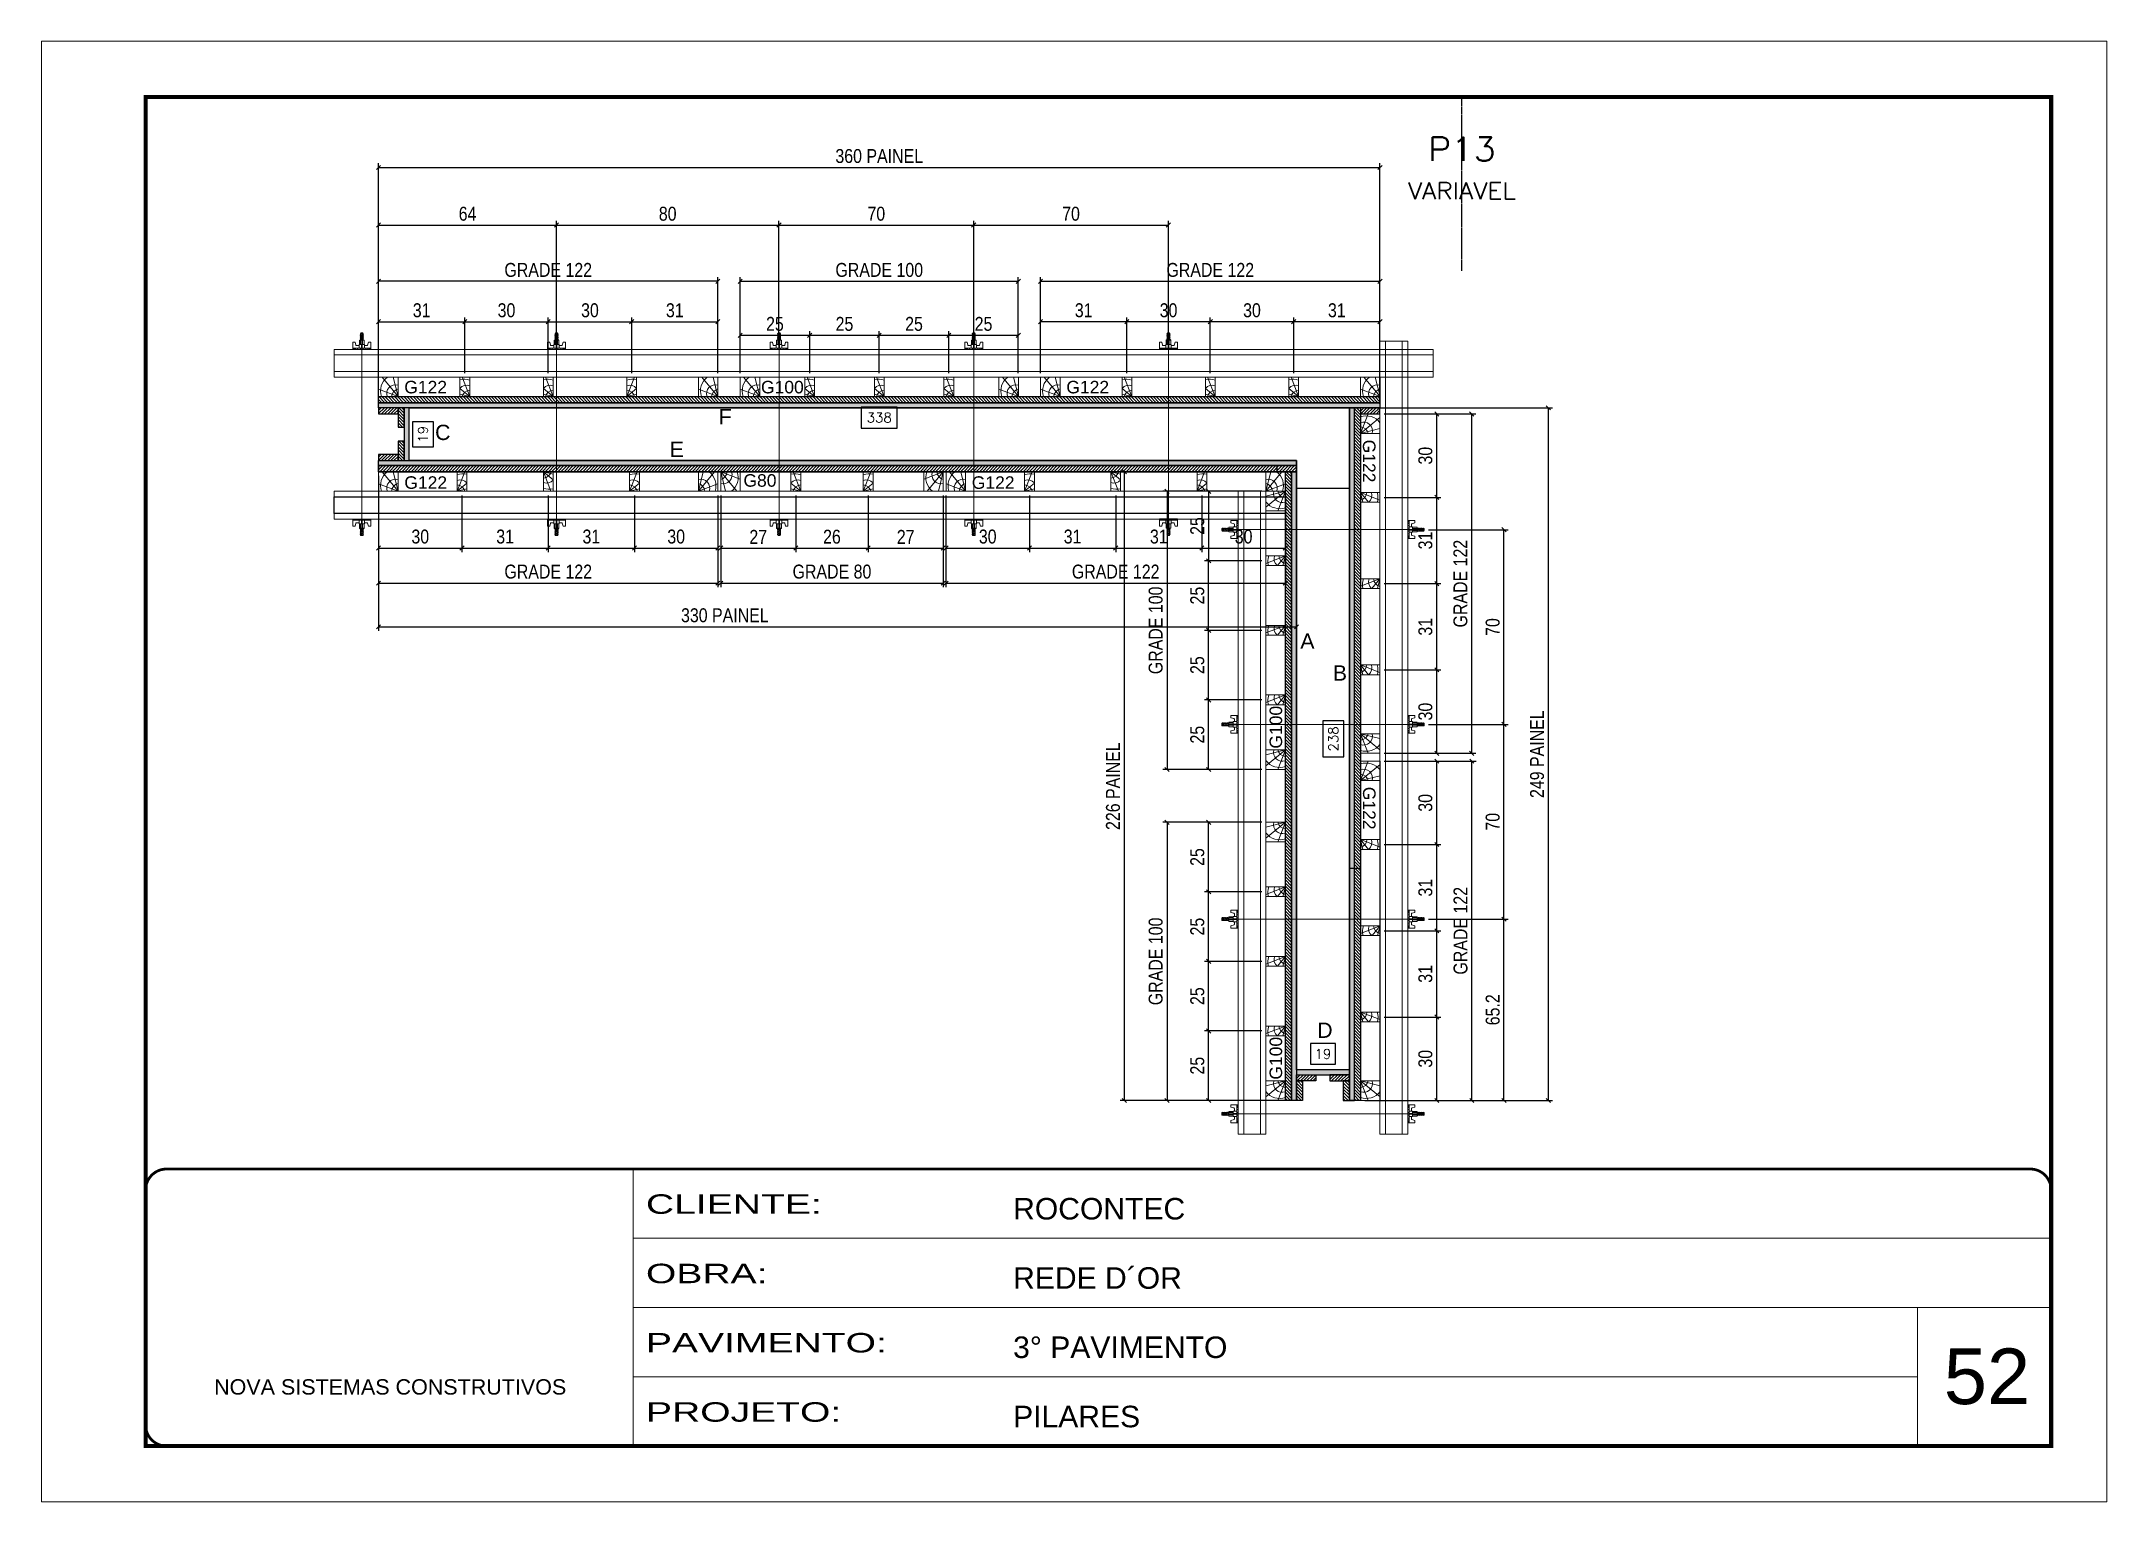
# Model space of a CAD drawing. Extents: x 2949 to 9203, y -16089 to 12527.
# Drawn here: x 7718 to 9203, y -2306 to -1256 of the extents above; entities that cross this region are included whole.
import ezdxf
from ezdxf.enums import TextEntityAlignment as Align

# ---------------------------------------------------------------- set-up
doc = ezdxf.new("R2010")
doc.units = 0
for name, pattern in [('CONTINUO', [0]), ('DASHED', [0.75, 0.5, -0.25]), ('HIDDEN', [0.375, 0.25, -0.125])]:
    doc.linetypes.add(name, pattern=pattern)
for name, color, linetype, lineweight in [('CARIMBO', 255, 'Continuous', 9), ('CONCRETO', 251, 'Continuous', 25), ('Folhas', 255, 'Continuous', 9), ('Hachura', 251, 'Continuous', 9), ('Madeira', 126, 'Continuous', 18), ('Perfil Metálico', 224, 'Continuous', 18), ('SARRAFO DE PRESSAO', 251, 'DASHED', 9), ('Texto Seção', 7, 'Continuous', 15)]:
    doc.layers.add(name, color=color, linetype=linetype, lineweight=lineweight)
for name, color, linetype in [('COTA', 241, 'Continuous'), ('MEIO_PONT', 93, 'Continuous'), ('Painéis', 200, 'Continuous'), ('SARRAFO', 251, 'Continuous'), ('Texto de Titulo', 7, 'Continuous'), ('Texto Qtd Sarr', 242, 'Continuous'), ('TEXTO_GERAL', 7, 'Continuous')]:
    doc.layers.add(name, color=color, linetype=linetype)
doc.styles.add('ARIAL', font='arial.ttf')
doc.styles.add('COTA TECNICA 2X', font='techl___.ttf', dxfattribs={"height": 10})
doc.styles.add('ROMANS', font='romans.shx')
doc.styles.add('SANSSERIF', font='sas_____.pfb')
doc.styles.add('Tecnologia', font='')
doc.styles.get('Tecnologia').set_extended_font_data('Forgotten Futurist')
doc.dimstyles.new('Cota Seção interna', dxfattribs={"dimtxt": 7, "dimasz": 6, "dimexe": 0.18, "dimexo": 2, "dimgap": -4, "dimtad": 3, "dimdec": 1, "dimlfac": 0.5, "dimzin": 12, "dimdsep": 46, "dimtxsty": 'ROMANS', "dimblk": 'ARCHTICK', "dimcen": 0.09, "dimse1": 1, "dimse2": 1, "dimsd1": 1, "dimsd2": 1, "dimclrd": 180, "dimclre": 5, "dimclrt": 1, "dimadec": 0, "dimazin": 3, "dimtfac": 1, "dimtdec": 1, "dimtofl": 0, "dimtmove": 0, "dimatfit": 3, "dimldrblk": 'ARCHTICK', "dimfxl": 1, "dimtolj": 1, "dimtzin": 0, "dimarcsym": 0})
doc.dimstyles.new('SECAO PILAR', dxfattribs={"dimtxt": 10, "dimasz": 3, "dimexe": 3, "dimexo": 3, "dimgap": 3, "dimtad": 1, "dimdec": 1, "dimlfac": 0.5, "dimzin": 12, "dimdsep": 46, "dimtxsty": 'COTA TECNICA 2X', "dimblk1": 'OBLIQUE', "dimblk2": 'OBLIQUE', "dimsah": 1, "dimcen": 0.9, "dimclrd": 256, "dimclre": 256, "dimclrt": 256, "dimadec": 1, "dimazin": 3, "dimtfac": 1, "dimtdec": 1, "dimtmove": 0, "dimatfit": 3, "dimfxl": 1, "dimtolj": 1, "dimtzin": 12, "dimarcsym": 0})
pattern_1 = [(315, (32192.247, -11141.6102), (1.12253202, 1.12253202), [])]
pattern_2 = [(45, (18434.3906, 20892.1498), (-1.12253202, 1.12253202), [])]
pattern_3 = [(315, (32200.247, -10874.6102), (1.12253202, 1.12253202), [])]

msp = doc.modelspace()

# ---------------------------------------------------------------- texts
at = {"layer": 'CARIMBO', "style": 'ARIAL'}
msp.add_text('52', height=40, dxfattribs=at).set_placement((9085.39, -2236.02))
at = {"layer": 'Texto Seção', "color": 0, "linetype": 'Continuous', "style": 'SANSSERIF'}
for s, p in [('G122', (7978.5, -1504.8)), ('G100', (8234.98, -1504.8)), ('G122', (8454.52, -1504.8))]:
    msp.add_text(s, height=9, dxfattribs=at).set_placement(p, align=Align.MIDDLE_LEFT)
for p in [(8605.16, -1764.72), (8605.16, -2002.72)]:
    msp.add_text('G100', height=9, rotation=90, dxfattribs=at).set_placement(p, align=Align.MIDDLE_LEFT)
at = {"layer": 'TEXTO_GERAL', "style": 'ARIAL'}
for s, p in [('F', (8209.3, -1526)), ('C', (8006.18, -1537.34)), ('E', (8174.5, -1549.51)), ('A', (8627.86, -1687.42)), ('B', (8651.21, -1710.32)), ('D', (8640.43, -1967.18))]:
    msp.add_text(s, height=11, dxfattribs=at).set_placement(p, align=Align.MIDDLE_CENTER)
at = {"layer": 'TEXTO_GERAL', "color": 0, "linetype": 'Continuous', "style": 'SANSSERIF'}
for p in [(8672.27, -1542.56), (8672.31, -1792.16)]:
    msp.add_text('G122', height=9, rotation=270, dxfattribs=at).set_placement(p, align=Align.MIDDLE_LEFT)
for s, p in [('G122', (7978.53, -1573.42)), ('G80', (8222.36, -1571.91)), ('G122', (8386.53, -1573.42))]:
    msp.add_text(s, height=9, dxfattribs=at).set_placement(p, align=Align.MIDDLE_LEFT)

# ---------------------------------------------------------------- blocks, each defined once
blk = doc.blocks.new('9999999999')
at = {"color": 30, "linetype": 'CONTINUO'}
for p, q in [((98564.6, 34230.2), (98564.6, 34429.4)), ((98564.6, 34379.6), (99584, 34379.6)), ((98564.6, 34329.8), (99488, 34329.8)), ((99584, 34329.8), (99488, 34329.8)), ((99488, 34329.8), (99488, 34230.2)), ((98564.6, 34280), (99488, 34280))]:
    blk.add_line(p, q, dxfattribs=at)
at = {"color": 30, "linetype": 'CONTINUO', "const_width": 2}
blk.add_lwpolyline([(99584, 34230.2), (99584, 34414.4, 0.414214), (99569, 34429.4), (98229, 34429.4, 0.414214), (98214, 34414.4), (98214, 34245.2, 0.414214), (98229, 34230.2), (99584, 34230.2)], format="xyb", dxfattribs=at)
at = {"layer": 'Folhas'}
blk.add_lwpolyline([(98139, 34190.2), (99624, 34190.2), (99624, 35240.2), (98139, 35240.2)], close=True, dxfattribs=at)
at = {"layer": 'Folhas', "color": 30, "const_width": 3}
blk.add_lwpolyline([(98214, 34230.2), (99584, 34230.2), (99584, 35200.2), (98214, 35200.2)], close=True, dxfattribs=at)
at = {"color": 7, "linetype": 'Continuous', "ltscale": 5, "style": 'ARIAL'}
for s, height, p in [('ROCONTEC', 15.48, (98837.7, 34393.1)), ('REDE D´OR', 15.48, (98837.7, 34343.3)), ('3° PAVIMENTO', 15.483, (98837.7, 34293.5)), ('NOVA SISTEMAS CONSTRUTIVOS', 11.059, (98263.2, 34267.2)), ('PILARES', 15.48, (98837.7, 34243.7))]:
    blk.add_text(s, height=height, dxfattribs=at).set_placement(p)
at = {"layer": 'Folhas', "color": 7, "style": 'Tecnologia', "width": 1.5}
for s, p in [('CLIENTE:', (98573.7, 34397.2)), ('OBRA:', (98573.7, 34347.3)), ('PAVIMENTO:', (98573.7, 34297.5)), ('PROJETO:', (98573.7, 34247.7))]:
    blk.add_text(s, height=14, dxfattribs=at).set_placement(p)
blk = doc.blocks.new('*D1562')
at = {"layer": 'COTA', "color": 180, "lineweight": -2, "transparency": 16777216}
for p, q in [((7999.4, -1529.7), (7984.4, -1529.7)), ((7984.4, -1529.7), (7984.4, -1547.7)), ((7999.4, -1547.7), (7999.4, -1529.7)), ((7984.4, -1547.7), (7999.4, -1547.7))]:
    blk.add_line(p, q, dxfattribs=at)
at = {"layer": 'Defpoints', "color": 0, "transparency": 16777216}
for p in [(7982.4, -1519.7), (7982.4, -1557.7), (8003.4, -1557.7)]:
    blk.add_point(p, dxfattribs=at)
at = {"layer": 'COTA', "color": 1, "transparency": 16777216, "insert": (7991.9, -1538.7), "char_height": 7, "attachment_point": 5, "rotation": 90, "style": 'ROMANS'}
blk.add_mtext('\\A1;19', dxfattribs=at)
blk = doc.blocks.new('_ArchTick')
at = {"color": 0, "linetype": 'ByBlock', "const_width": 0.15}
blk.add_lwpolyline([(-0.5, -0.5), (0.5, 0.5)], dxfattribs=at)
blk = doc.blocks.new('*D1563')
at = {"layer": 'COTA', "color": 180, "lineweight": -2, "transparency": 16777216}
for p, q in [((8648, -1976.7), (8630, -1976.7)), ((8630, -1976.7), (8630, -1991.7)), ((8648, -1991.7), (8648, -1976.7)), ((8630, -1991.7), (8648, -1991.7))]:
    blk.add_line(p, q, dxfattribs=at)
at = {"layer": 'Defpoints', "color": 0, "transparency": 16777216}
for p in [(8620, -1995.7), (8658, -1995.7), (8658, -1995.7)]:
    blk.add_point(p, dxfattribs=at)
at = {"layer": 'COTA', "color": 1, "transparency": 16777216, "insert": (8639, -1984.2), "char_height": 7, "attachment_point": 5, "style": 'ROMANS'}
blk.add_mtext('\\A1;19', dxfattribs=at)
blk = doc.blocks.new('*D1592')
at = {"layer": 'COTA', "color": 180, "lineweight": -2, "transparency": 16777216}
for p, q in [((8333, -1519.2), (8307, -1519.2)), ((8307, -1519.2), (8307, -1534.2)), ((8333, -1534.2), (8333, -1519.2)), ((8307, -1534.2), (8333, -1534.2))]:
    blk.add_line(p, q, dxfattribs=at)
at = {"layer": 'Defpoints', "color": 0, "transparency": 16777216}
for p in [(7982, -1519.7), (8658, -1519.7), (7982, -1538.2)]:
    blk.add_point(p, dxfattribs=at)
at = {"layer": 'COTA', "color": 1, "transparency": 16777216, "insert": (8320, -1526.7), "char_height": 7, "attachment_point": 5, "style": 'ROMANS'}
blk.add_mtext('\\A1;338', dxfattribs=at)
blk = doc.blocks.new('C')
at = {"layer": 'Hachura', "color": 0}
for p, q in [((0, 3.22), (0, -3.22)), ((0.45, 3.22), (0, 3.22)), ((0.46, 3.16), (0, 3.16)), ((0.46, 3.05), (0, 3.05)), ((0.46, 2.88), (0, 2.88)), ((0, 2.75), (0, -1.16)), ((0.46, 2.65), (0, 2.65)), ((0.46, 2.23), (0, 2.23)), ((0.46, 1.51), (0, 1.51)), ((0.39, 0.49), (0.17, 0.49)), ((0.45, -3.23), (0.45, 3.22)), ((0.45, 3.22), (2.58, 3.22)), ((1.74, 0.97), (0.45, 0.97)), ((1.45, 0.1), (0.45, 0.1)), ((1.35, 1.94), (1.35, 0.96)), ((2.58, 2.39), (1.47, 2.09)), ((1.74, -0.97), (1.74, 0.97)), ((1.74, 0.97), (1.74, 0.84)), ((1.74, 0.97), (1.74, 0.84)), ((1.74, 0.84), (3.35, 0.84)), ((3.35, 0.45), (1.74, 0.45)), ((2.58, 3.22), (2.58, 2.39)), ((3.32, 0.84), (3.32, -0.84)), ((3.35, 0.84), (3.35, -0.84)), ((3.68, 0.45), (3.35, 0.45)), ((3.84, -0.52), (3.35, 0.45)), ((3.35, 0.06), (3.67, -0.57)), ((3.68, 0.45), (4.16, -0.52)), ((3.72, 0.5), (4.25, -0.57)), ((4.37, -0.55), (3.83, 0.53)), ((4.15, 0.45), (3.93, 0.45)), ((4.42, -0.52), (3.93, 0.45)), ((4.15, 0.45), (4.26, 0.45)), ((4.26, 0.45), (4.74, -0.52)), ((4.3, 0.5), (4.83, -0.57)), ((4.95, -0.55), (4.41, 0.53)), ((4.51, 0.45), (4.84, 0.45)), ((5, -0.52), (4.51, 0.45)), ((4.84, 0.45), (5.32, -0.52)), ((4.88, 0.5), (5.41, -0.57)), ((5.53, -0.55), (4.99, 0.53)), ((5.58, -0.52), (5.09, 0.45)), ((5.42, 0.45), (5.09, 0.45)), ((5.58, -0.52), (5.09, 0.45)), ((5.42, 0.45), (5.74, -0.19)), ((5.46, 0.5), (5.74, -0.07)), ((5.74, 0.19), (5.57, 0.53)), ((5.74, 0.32), (5.68, 0.45)), ((5.68, 0.45), (5.74, 0.45)), ((5.74, 0.45), (5.9, 0.29)), ((5.74, 0.45), (5.74, -0.52)), ((5.9, -0.36), (5.9, 0.29)), ((0.45, 0), (0, 0)), ((0.46, -1.52), (0, -1.52)), ((0.46, -2.23), (0, -2.23)), ((0.46, -2.65), (0, -2.65)), ((0.46, -2.88), (0, -2.88)), ((0.46, -3.05), (0, -3.05)), ((0.46, -3.16), (0, -3.16)), ((0, -3.22), (2.57, -3.22)), ((0.08, -0.48), (0.29, -0.48)), ((0.29, -0.48), (0.4, -0.48)), ((0.45, 0), (0.45, -0.97)), ((0.45, -0.16), (1.45, -0.16)), ((0.45, -0.65), (0.45, -0.32)), ((0.45, -3.23), (0.45, -0.65)), ((0.45, -0.97), (1.74, -0.97)), ((1.35, -1.94), (1.35, -0.97)), ((2.58, -2.39), (1.47, -2.1)), ((3.35, -0.32), (1.74, -0.32)), ((3.35, -0.84), (1.74, -0.84)), ((2.58, -3.23), (2.58, -2.39)), ((3.35, -0.07), (3.58, -0.52)), ((3.35, -0.52), (3.58, -0.52)), ((3.84, -0.52), (4.16, -0.52)), ((4.42, -0.52), (4.74, -0.52)), ((4.63, -0.52), (4.74, -0.52)), ((5, -0.52), (5.32, -0.52)), ((5.58, -0.52), (5.74, -0.52)), ((5.74, -0.52), (5.9, -0.36)), ((5.74, -0.52), (5.74, -0.52))]:
    blk.add_line(p, q, dxfattribs=at)
for centre, radius, start, end in [((1.52, 1.94), 0.161, 104.74356, 180), ((1.44, -0.03), 0.129, 272.69497, 87.30503), ((3.81, 0.39), 0.143, 25.56881, 154.43119), ((4.39, 0.39), 0.143, 25.56881, 154.43119), ((4.97, 0.39), 0.143, 25.56881, 154.43119), ((5.55, 0.39), 0.143, 25.56881, 154.43119), ((0.17, -0.37), 0.174, 221.74404, 317.85924), ((1.52, -1.94), 0.161, 180, 255.25644), ((3.71, -0.4), 0.174, 222.14076, 318.25596), ((4.29, -0.4), 0.174, 222.14076, 318.25596), ((4.87, -0.4), 0.174, 222.14076, 318.25596), ((5.45, -0.4), 0.174, 222.14076, 318.25596), ((5.61, -0.4), 0.174, 317.85924, 318.25596)]:
    blk.add_arc(centre, radius, start, end, dxfattribs=at)
blk = doc.blocks.new('titulo1')
at = {"layer": 'Defpoints', "color": 252, "linetype": 'HIDDEN', "ltscale": 2}
blk.add_line((0, 0), (0, 125), dxfattribs=at)
at = {"layer": 'Defpoints', "style": 'ROMANS', "oblique": 15}
blk.add_attdef('FOLHA', text='', height=10, dxfattribs=at).set_placement((0, 15.6), align=Align.MIDDLE_CENTER)
at = {"layer": 'Texto Qtd Sarr', "color": 3, "style": 'ROMANS', "oblique": 15}
for tag, height, p in [('TITULO', 17, (0, 71.4)), ('SEÇÃO', 12, (0, 41.5))]:
    blk.add_attdef(tag, text='', height=height, dxfattribs=at).set_placement(p, align=Align.MIDDLE_CENTER)
blk = doc.blocks.new('_Oblique')
at = {"color": 0, "linetype": 'ByBlock', "lineweight": -2}
blk.add_line((-0.5, -0.5), (0.5, 0.5), dxfattribs=at)
blk = doc.blocks.new('*D1593')
at = {"layer": 'COTA', "lineweight": -2, "transparency": 16777216}
for p, q in [((7960, -1568.7), (7960, -1680.1)), ((8620, -1568.7), (8620, -1680.1)), ((7960, -1677.1), (8620, -1677.1))]:
    blk.add_line(p, q, dxfattribs=at)
at = {"layer": 'Defpoints', "color": 0, "transparency": 16777216}
for p in [(7960, -1565.7), (8620, -1565.7), (8620, -1677.1)]:
    blk.add_point(p, dxfattribs=at)
at = {"layer": 'COTA', "lineweight": -2, "transparency": 16777216, "xscale": 3, "yscale": 3, "zscale": 3, "rotation": 180}
blk.add_blockref('_Oblique', (7960, -1677.1), dxfattribs=at)
at = {"layer": 'COTA', "lineweight": -2, "transparency": 16777216, "xscale": 3, "yscale": 3, "zscale": 3}
blk.add_blockref('_Oblique', (8620, -1677.1), dxfattribs=at)
at = {"layer": 'COTA', "transparency": 16777216, "insert": (8209, -1668.9), "char_height": 10, "attachment_point": 5, "style": 'COTA TECNICA 2X'}
blk.add_mtext('\\A1;330 PAINEL', dxfattribs=at)
blk = doc.blocks.new('*D1594')
at = {"layer": 'COTA', "lineweight": -2, "transparency": 16777216}
for p, q in [((8669, -1519.7), (8804.1, -1519.7)), ((8801.1, -2017.7), (8801.1, -1519.7)), ((8669.1, -2017.7), (8804.1, -2017.7))]:
    blk.add_line(p, q, dxfattribs=at)
at = {"layer": 'Defpoints', "color": 0, "transparency": 16777216}
for p in [(8666, -1519.7), (8801.1, -1519.7), (8666.1, -2017.7)]:
    blk.add_point(p, dxfattribs=at)
at = {"layer": 'COTA', "lineweight": -2, "transparency": 16777216, "xscale": 3, "yscale": 3, "zscale": 3}
for p, rotation in [((8801.1, -1519.7), 90), ((8801.1, -2017.7), 270)]:
    blk.add_blockref('_Oblique', p, dxfattribs=dict(at, rotation=rotation))
at = {"layer": 'COTA', "transparency": 16777216, "insert": (8793, -1768.7), "char_height": 10, "attachment_point": 5, "rotation": 90, "style": 'COTA TECNICA 2X'}
blk.add_mtext('\\A1;249 PAINEL', dxfattribs=at)
blk = doc.blocks.new('*D1595')
at = {"layer": 'COTA', "lineweight": -2, "transparency": 16777216}
for p, q in [((8617, -1565.7), (8493.2, -1565.7)), ((8496.2, -1565.7), (8496.2, -2017.7)), ((8617, -2017.7), (8493.2, -2017.7))]:
    blk.add_line(p, q, dxfattribs=at)
at = {"layer": 'Defpoints', "color": 0, "transparency": 16777216}
for p in [(8620, -1565.7), (8496.2, -2017.7), (8620, -2017.7)]:
    blk.add_point(p, dxfattribs=at)
at = {"layer": 'COTA', "lineweight": -2, "transparency": 16777216, "xscale": 3, "yscale": 3, "zscale": 3}
for p, rotation in [((8496.2, -1565.7), 90), ((8496.2, -2017.7), 270)]:
    blk.add_blockref('_Oblique', p, dxfattribs=dict(at, rotation=rotation))
at = {"layer": 'COTA', "transparency": 16777216, "insert": (8488.1, -1791.7), "char_height": 10, "attachment_point": 5, "rotation": 90, "style": 'COTA TECNICA 2X'}
blk.add_mtext('\\A1;226 PAINEL', dxfattribs=at)
blk = doc.blocks.new('PONTALETE')
at = {"layer": 'Madeira'}
for q in [(2.71, 7), (7, 5.76), (7, 1.74)]:
    blk.add_line((0, 0), q, dxfattribs=at)
blk.add_lwpolyline([(0, 0), (7, 0), (7, 7), (0, 7)], close=True, dxfattribs=at)
for centre, radius, start, end in [((2.04, 0.06), 6.23, 37.28179, 109.09128), ((1.09, 0.9), 3.19, 343.60304, 109.98471), ((-0.21, -0.78), 3.09, 14.63219, 86.0383)]:
    blk.add_arc(centre, radius, start, end, dxfattribs=at)
blk = doc.blocks.new('MEIO PONTALETE')
at = {"layer": 'Madeira'}
for q in [(2.71, 7), (3.5, 2.88), (3.5, 0.87)]:
    blk.add_line((0, 0), q, dxfattribs=at)
blk.add_lwpolyline([(0, 0), (3.5, 0), (3.5, 7), (0, 7)], close=True, dxfattribs=at)
for centre, radius, start, end in [((2.04, 0.06), 6.23, 76.44987, 109.09128), ((1.09, 0.9), 3.19, 40.90626, 109.98471), ((-0.21, -0.78), 3.09, 14.63219, 86.0383)]:
    blk.add_arc(centre, radius, start, end, dxfattribs=at)
blk = doc.blocks.new('*D1570')
at = {"layer": 'COTA', "lineweight": -2, "transparency": 16777216}
for p, q in [((7960, -1582.7), (7960, -1623.5)), ((8020, -1582.7), (8020, -1623.5)), ((7960, -1620.5), (8020, -1620.5))]:
    blk.add_line(p, q, dxfattribs=at)
at = {"layer": 'Defpoints', "color": 0, "transparency": 16777216}
for p in [(7960, -1579.7), (8020, -1579.7), (8020, -1620.5)]:
    blk.add_point(p, dxfattribs=at)
at = {"layer": 'COTA', "lineweight": -2, "transparency": 16777216, "xscale": 3, "yscale": 3, "zscale": 3, "rotation": 180}
blk.add_blockref('_Oblique', (7960, -1620.5), dxfattribs=at)
at = {"layer": 'COTA', "lineweight": -2, "transparency": 16777216, "xscale": 3, "yscale": 3, "zscale": 3}
blk.add_blockref('_Oblique', (8020, -1620.5), dxfattribs=at)
at = {"layer": 'COTA', "transparency": 16777216, "insert": (7990, -1612.3), "char_height": 10, "attachment_point": 5, "style": 'COTA TECNICA 2X'}
blk.add_mtext('\\A1;30', dxfattribs=at)
blk = doc.blocks.new('*D1571')
at = {"layer": 'COTA', "lineweight": -2, "transparency": 16777216}
for p, q in [((8020, -1582.7), (8020, -1623.5)), ((8082, -1582.7), (8082, -1623.5)), ((8020, -1620.5), (8082, -1620.5))]:
    blk.add_line(p, q, dxfattribs=at)
at = {"layer": 'Defpoints', "color": 0, "transparency": 16777216}
for p in [(8020, -1579.7), (8082, -1579.7), (8082, -1620.5)]:
    blk.add_point(p, dxfattribs=at)
at = {"layer": 'COTA', "lineweight": -2, "transparency": 16777216, "xscale": 3, "yscale": 3, "zscale": 3, "rotation": 180}
blk.add_blockref('_Oblique', (8020, -1620.5), dxfattribs=at)
at = {"layer": 'COTA', "lineweight": -2, "transparency": 16777216, "xscale": 3, "yscale": 3, "zscale": 3}
blk.add_blockref('_Oblique', (8082, -1620.5), dxfattribs=at)
at = {"layer": 'COTA', "transparency": 16777216, "insert": (8051, -1612.3), "char_height": 10, "attachment_point": 5, "style": 'COTA TECNICA 2X'}
blk.add_mtext('\\A1;31', dxfattribs=at)
blk = doc.blocks.new('*D1572')
at = {"layer": 'COTA', "lineweight": -2, "transparency": 16777216}
for p, q in [((8082, -1582.7), (8082, -1623.5)), ((8144, -1582.7), (8144, -1623.5)), ((8082, -1620.5), (8144, -1620.5))]:
    blk.add_line(p, q, dxfattribs=at)
at = {"layer": 'Defpoints', "color": 0, "transparency": 16777216}
for p in [(8082, -1579.7), (8144, -1579.7), (8144, -1620.5)]:
    blk.add_point(p, dxfattribs=at)
at = {"layer": 'COTA', "lineweight": -2, "transparency": 16777216, "xscale": 3, "yscale": 3, "zscale": 3, "rotation": 180}
blk.add_blockref('_Oblique', (8082, -1620.5), dxfattribs=at)
at = {"layer": 'COTA', "lineweight": -2, "transparency": 16777216, "xscale": 3, "yscale": 3, "zscale": 3}
blk.add_blockref('_Oblique', (8144, -1620.5), dxfattribs=at)
at = {"layer": 'COTA', "transparency": 16777216, "insert": (8113, -1612.3), "char_height": 10, "attachment_point": 5, "style": 'COTA TECNICA 2X'}
blk.add_mtext('\\A1;31', dxfattribs=at)
blk = doc.blocks.new('*D1573')
at = {"layer": 'COTA', "lineweight": -2, "transparency": 16777216}
for p, q in [((8144, -1582.7), (8144, -1623.5)), ((8204, -1582.7), (8204, -1623.5)), ((8144, -1620.5), (8204, -1620.5))]:
    blk.add_line(p, q, dxfattribs=at)
at = {"layer": 'Defpoints', "color": 0, "transparency": 16777216}
for p in [(8144, -1579.7), (8204, -1579.7), (8204, -1620.5)]:
    blk.add_point(p, dxfattribs=at)
at = {"layer": 'COTA', "lineweight": -2, "transparency": 16777216, "xscale": 3, "yscale": 3, "zscale": 3, "rotation": 180}
blk.add_blockref('_Oblique', (8144, -1620.5), dxfattribs=at)
at = {"layer": 'COTA', "lineweight": -2, "transparency": 16777216, "xscale": 3, "yscale": 3, "zscale": 3}
blk.add_blockref('_Oblique', (8204, -1620.5), dxfattribs=at)
at = {"layer": 'COTA', "transparency": 16777216, "insert": (8174, -1612.3), "char_height": 10, "attachment_point": 5, "style": 'COTA TECNICA 2X'}
blk.add_mtext('\\A1;30', dxfattribs=at)
blk = doc.blocks.new('*D1574')
at = {"layer": 'COTA', "lineweight": -2, "transparency": 16777216}
for p, q in [((7960, -1582.7), (7960, -1648.7)), ((8204, -1582.7), (8204, -1648.7)), ((7960, -1645.7), (8204, -1645.7))]:
    blk.add_line(p, q, dxfattribs=at)
at = {"layer": 'Defpoints', "color": 0, "transparency": 16777216}
for p in [(7960, -1579.7), (8204, -1579.7), (8204, -1645.7)]:
    blk.add_point(p, dxfattribs=at)
at = {"layer": 'COTA', "lineweight": -2, "transparency": 16777216, "xscale": 3, "yscale": 3, "zscale": 3, "rotation": 180}
blk.add_blockref('_Oblique', (7960, -1645.7), dxfattribs=at)
at = {"layer": 'COTA', "lineweight": -2, "transparency": 16777216, "xscale": 3, "yscale": 3, "zscale": 3}
blk.add_blockref('_Oblique', (8204, -1645.7), dxfattribs=at)
at = {"layer": 'COTA', "transparency": 16777216, "insert": (8082, -1637.5), "char_height": 10, "attachment_point": 5, "style": 'COTA TECNICA 2X'}
blk.add_mtext('\\A1;GRADE 122', dxfattribs=at)
blk = doc.blocks.new('*D1541')
at = {"layer": 'COTA', "lineweight": -2, "transparency": 16777216}
for p, q in [((8368, -1582.7), (8368, -1623.5)), ((8428, -1582.7), (8428, -1623.5)), ((8368, -1620.5), (8428, -1620.5))]:
    blk.add_line(p, q, dxfattribs=at)
at = {"layer": 'Defpoints', "color": 0, "transparency": 16777216}
for p in [(8368, -1579.7), (8428, -1579.7), (8428, -1620.5)]:
    blk.add_point(p, dxfattribs=at)
at = {"layer": 'COTA', "lineweight": -2, "transparency": 16777216, "xscale": 3, "yscale": 3, "zscale": 3, "rotation": 180}
blk.add_blockref('_Oblique', (8368, -1620.5), dxfattribs=at)
at = {"layer": 'COTA', "lineweight": -2, "transparency": 16777216, "xscale": 3, "yscale": 3, "zscale": 3}
blk.add_blockref('_Oblique', (8428, -1620.5), dxfattribs=at)
at = {"layer": 'COTA', "transparency": 16777216, "insert": (8398, -1612.3), "char_height": 10, "attachment_point": 5, "style": 'COTA TECNICA 2X'}
blk.add_mtext('\\A1;30', dxfattribs=at)
blk = doc.blocks.new('*D1542')
at = {"layer": 'COTA', "lineweight": -2, "transparency": 16777216}
for p, q in [((8428, -1582.7), (8428, -1623.5)), ((8490, -1582.7), (8490, -1623.5)), ((8428, -1620.5), (8490, -1620.5))]:
    blk.add_line(p, q, dxfattribs=at)
at = {"layer": 'Defpoints', "color": 0, "transparency": 16777216}
for p in [(8428, -1579.7), (8490, -1579.7), (8490, -1620.5)]:
    blk.add_point(p, dxfattribs=at)
at = {"layer": 'COTA', "lineweight": -2, "transparency": 16777216, "xscale": 3, "yscale": 3, "zscale": 3, "rotation": 180}
blk.add_blockref('_Oblique', (8428, -1620.5), dxfattribs=at)
at = {"layer": 'COTA', "lineweight": -2, "transparency": 16777216, "xscale": 3, "yscale": 3, "zscale": 3}
blk.add_blockref('_Oblique', (8490, -1620.5), dxfattribs=at)
at = {"layer": 'COTA', "transparency": 16777216, "insert": (8459, -1612.3), "char_height": 10, "attachment_point": 5, "style": 'COTA TECNICA 2X'}
blk.add_mtext('\\A1;31', dxfattribs=at)
blk = doc.blocks.new('*D1543')
at = {"layer": 'COTA', "lineweight": -2, "transparency": 16777216}
for p, q in [((8490, -1582.7), (8490, -1623.5)), ((8552, -1582.7), (8552, -1623.5)), ((8490, -1620.5), (8552, -1620.5))]:
    blk.add_line(p, q, dxfattribs=at)
at = {"layer": 'Defpoints', "color": 0, "transparency": 16777216}
for p in [(8490, -1579.7), (8552, -1579.7), (8552, -1620.5)]:
    blk.add_point(p, dxfattribs=at)
at = {"layer": 'COTA', "lineweight": -2, "transparency": 16777216, "xscale": 3, "yscale": 3, "zscale": 3, "rotation": 180}
blk.add_blockref('_Oblique', (8490, -1620.5), dxfattribs=at)
at = {"layer": 'COTA', "lineweight": -2, "transparency": 16777216, "xscale": 3, "yscale": 3, "zscale": 3}
blk.add_blockref('_Oblique', (8552, -1620.5), dxfattribs=at)
at = {"layer": 'COTA', "transparency": 16777216, "insert": (8521, -1612.3), "char_height": 10, "attachment_point": 5, "style": 'COTA TECNICA 2X'}
blk.add_mtext('\\A1;31', dxfattribs=at)
blk = doc.blocks.new('*D1544')
at = {"layer": 'COTA', "lineweight": -2, "transparency": 16777216}
for p, q in [((8552, -1582.7), (8552, -1623.5)), ((8612, -1582.7), (8612, -1623.5)), ((8552, -1620.5), (8612, -1620.5))]:
    blk.add_line(p, q, dxfattribs=at)
at = {"layer": 'Defpoints', "color": 0, "transparency": 16777216}
for p in [(8552, -1579.7), (8612, -1579.7), (8612, -1620.5)]:
    blk.add_point(p, dxfattribs=at)
at = {"layer": 'COTA', "lineweight": -2, "transparency": 16777216, "xscale": 3, "yscale": 3, "zscale": 3, "rotation": 180}
blk.add_blockref('_Oblique', (8552, -1620.5), dxfattribs=at)
at = {"layer": 'COTA', "lineweight": -2, "transparency": 16777216, "xscale": 3, "yscale": 3, "zscale": 3}
blk.add_blockref('_Oblique', (8612, -1620.5), dxfattribs=at)
at = {"layer": 'COTA', "transparency": 16777216, "insert": (8582, -1612.3), "char_height": 10, "attachment_point": 5, "style": 'COTA TECNICA 2X'}
blk.add_mtext('\\A1;30', dxfattribs=at)
blk = doc.blocks.new('*D1545')
at = {"layer": 'COTA', "lineweight": -2, "transparency": 16777216}
for p, q in [((8368, -1582.7), (8368, -1648.7)), ((8612, -1582.7), (8612, -1648.7)), ((8368, -1645.7), (8612, -1645.7))]:
    blk.add_line(p, q, dxfattribs=at)
at = {"layer": 'Defpoints', "color": 0, "transparency": 16777216}
for p in [(8368, -1579.7), (8612, -1579.7), (8612, -1645.7)]:
    blk.add_point(p, dxfattribs=at)
at = {"layer": 'COTA', "lineweight": -2, "transparency": 16777216, "xscale": 3, "yscale": 3, "zscale": 3, "rotation": 180}
blk.add_blockref('_Oblique', (8368, -1645.7), dxfattribs=at)
at = {"layer": 'COTA', "lineweight": -2, "transparency": 16777216, "xscale": 3, "yscale": 3, "zscale": 3}
blk.add_blockref('_Oblique', (8612, -1645.7), dxfattribs=at)
at = {"layer": 'COTA', "transparency": 16777216, "insert": (8490, -1637.5), "char_height": 10, "attachment_point": 5, "style": 'COTA TECNICA 2X'}
blk.add_mtext('\\A1;GRADE 122', dxfattribs=at)
blk = doc.blocks.new('*D1546')
at = {"layer": 'COTA', "lineweight": -2, "transparency": 16777216}
for p, q in [((8683.1, -1957.7), (8723.9, -1957.7)), ((8720.9, -2017.7), (8720.9, -1957.7)), ((8683.1, -2017.7), (8723.9, -2017.7))]:
    blk.add_line(p, q, dxfattribs=at)
at = {"layer": 'Defpoints', "color": 0, "transparency": 16777216}
for p in [(8680.1, -1957.7), (8720.9, -1957.7), (8680.1, -2017.7)]:
    blk.add_point(p, dxfattribs=at)
at = {"layer": 'COTA', "lineweight": -2, "transparency": 16777216, "xscale": 3, "yscale": 3, "zscale": 3}
for p, rotation in [((8720.9, -1957.7), 90), ((8720.9, -2017.7), 270)]:
    blk.add_blockref('_Oblique', p, dxfattribs=dict(at, rotation=rotation))
at = {"layer": 'COTA', "transparency": 16777216, "insert": (8712.7, -1987.7), "char_height": 10, "attachment_point": 5, "rotation": 90, "style": 'COTA TECNICA 2X'}
blk.add_mtext('\\A1;30', dxfattribs=at)
blk = doc.blocks.new('*D1547')
at = {"layer": 'COTA', "lineweight": -2, "transparency": 16777216}
for p, q in [((8683.1, -1895.7), (8723.9, -1895.7)), ((8720.9, -1957.7), (8720.9, -1895.7)), ((8683.1, -1957.7), (8723.9, -1957.7))]:
    blk.add_line(p, q, dxfattribs=at)
at = {"layer": 'Defpoints', "color": 0, "transparency": 16777216}
for p in [(8680.1, -1895.7), (8720.9, -1895.7), (8680.1, -1957.7)]:
    blk.add_point(p, dxfattribs=at)
at = {"layer": 'COTA', "lineweight": -2, "transparency": 16777216, "xscale": 3, "yscale": 3, "zscale": 3}
for p, rotation in [((8720.9, -1895.7), 90), ((8720.9, -1957.7), 270)]:
    blk.add_blockref('_Oblique', p, dxfattribs=dict(at, rotation=rotation))
at = {"layer": 'COTA', "transparency": 16777216, "insert": (8712.7, -1926.7), "char_height": 10, "attachment_point": 5, "rotation": 90, "style": 'COTA TECNICA 2X'}
blk.add_mtext('\\A1;31', dxfattribs=at)
blk = doc.blocks.new('*D1548')
at = {"layer": 'COTA', "lineweight": -2, "transparency": 16777216}
for p, q in [((8683.1, -1833.7), (8723.9, -1833.7)), ((8720.9, -1895.7), (8720.9, -1833.7)), ((8683.1, -1895.7), (8723.9, -1895.7))]:
    blk.add_line(p, q, dxfattribs=at)
at = {"layer": 'Defpoints', "color": 0, "transparency": 16777216}
for p in [(8680.1, -1833.7), (8720.9, -1833.7), (8680.1, -1895.7)]:
    blk.add_point(p, dxfattribs=at)
at = {"layer": 'COTA', "lineweight": -2, "transparency": 16777216, "xscale": 3, "yscale": 3, "zscale": 3}
for p, rotation in [((8720.9, -1833.7), 90), ((8720.9, -1895.7), 270)]:
    blk.add_blockref('_Oblique', p, dxfattribs=dict(at, rotation=rotation))
at = {"layer": 'COTA', "transparency": 16777216, "insert": (8712.7, -1864.7), "char_height": 10, "attachment_point": 5, "rotation": 90, "style": 'COTA TECNICA 2X'}
blk.add_mtext('\\A1;31', dxfattribs=at)
blk = doc.blocks.new('*D1549')
at = {"layer": 'COTA', "lineweight": -2, "transparency": 16777216}
for p, q in [((8683.1, -1773.7), (8723.9, -1773.7)), ((8720.9, -1833.7), (8720.9, -1773.7)), ((8683.1, -1833.7), (8723.9, -1833.7))]:
    blk.add_line(p, q, dxfattribs=at)
at = {"layer": 'Defpoints', "color": 0, "transparency": 16777216}
for p in [(8680.1, -1773.7), (8720.9, -1773.7), (8680.1, -1833.7)]:
    blk.add_point(p, dxfattribs=at)
at = {"layer": 'COTA', "lineweight": -2, "transparency": 16777216, "xscale": 3, "yscale": 3, "zscale": 3}
for p, rotation in [((8720.9, -1773.7), 90), ((8720.9, -1833.7), 270)]:
    blk.add_blockref('_Oblique', p, dxfattribs=dict(at, rotation=rotation))
at = {"layer": 'COTA', "transparency": 16777216, "insert": (8712.7, -1803.7), "char_height": 10, "attachment_point": 5, "rotation": 90, "style": 'COTA TECNICA 2X'}
blk.add_mtext('\\A1;30', dxfattribs=at)
blk = doc.blocks.new('*D1550')
at = {"layer": 'COTA', "lineweight": -2, "transparency": 16777216}
for p, q in [((8683.1, -1773.7), (8749.1, -1773.7)), ((8746.1, -2017.7), (8746.1, -1773.7)), ((8683.1, -2017.7), (8749.1, -2017.7))]:
    blk.add_line(p, q, dxfattribs=at)
at = {"layer": 'Defpoints', "color": 0, "transparency": 16777216}
for p in [(8680.1, -1773.7), (8746.1, -1773.7), (8680.1, -2017.7)]:
    blk.add_point(p, dxfattribs=at)
at = {"layer": 'COTA', "lineweight": -2, "transparency": 16777216, "xscale": 3, "yscale": 3, "zscale": 3}
for p, rotation in [((8746.1, -1773.7), 90), ((8746.1, -2017.7), 270)]:
    blk.add_blockref('_Oblique', p, dxfattribs=dict(at, rotation=rotation))
at = {"layer": 'COTA', "transparency": 16777216, "insert": (8738, -1895.7), "char_height": 10, "attachment_point": 5, "rotation": 90, "style": 'COTA TECNICA 2X'}
blk.add_mtext('\\A1;GRADE 122', dxfattribs=at)
blk = doc.blocks.new('*D1551')
at = {"layer": 'COTA', "lineweight": -2, "transparency": 16777216}
for p, q in [((8683, -1708.1), (8723.9, -1708.1)), ((8720.9, -1768.1), (8720.9, -1708.1)), ((8683, -1768.1), (8723.9, -1768.1))]:
    blk.add_line(p, q, dxfattribs=at)
at = {"layer": 'Defpoints', "color": 0, "transparency": 16777216}
for p in [(8680, -1708.1), (8720.9, -1708.1), (8680, -1768.1)]:
    blk.add_point(p, dxfattribs=at)
at = {"layer": 'COTA', "lineweight": -2, "transparency": 16777216, "xscale": 3, "yscale": 3, "zscale": 3}
for p, rotation in [((8720.9, -1708.1), 90), ((8720.9, -1768.1), 270)]:
    blk.add_blockref('_Oblique', p, dxfattribs=dict(at, rotation=rotation))
at = {"layer": 'COTA', "transparency": 16777216, "insert": (8712.7, -1738.1), "char_height": 10, "attachment_point": 5, "rotation": 90, "style": 'COTA TECNICA 2X'}
blk.add_mtext('\\A1;30', dxfattribs=at)
blk = doc.blocks.new('*D1552')
at = {"layer": 'COTA', "lineweight": -2, "transparency": 16777216}
for p, q in [((8683, -1646.1), (8723.9, -1646.1)), ((8720.9, -1708.1), (8720.9, -1646.1)), ((8683, -1708.1), (8723.9, -1708.1))]:
    blk.add_line(p, q, dxfattribs=at)
at = {"layer": 'Defpoints', "color": 0, "transparency": 16777216}
for p in [(8680, -1646.1), (8720.9, -1646.1), (8680, -1708.1)]:
    blk.add_point(p, dxfattribs=at)
at = {"layer": 'COTA', "lineweight": -2, "transparency": 16777216, "xscale": 3, "yscale": 3, "zscale": 3}
for p, rotation in [((8720.9, -1646.1), 90), ((8720.9, -1708.1), 270)]:
    blk.add_blockref('_Oblique', p, dxfattribs=dict(at, rotation=rotation))
at = {"layer": 'COTA', "transparency": 16777216, "insert": (8712.7, -1677.1), "char_height": 10, "attachment_point": 5, "rotation": 90, "style": 'COTA TECNICA 2X'}
blk.add_mtext('\\A1;31', dxfattribs=at)
blk = doc.blocks.new('*D1553')
at = {"layer": 'COTA', "lineweight": -2, "transparency": 16777216}
for p, q in [((8683, -1584.1), (8723.9, -1584.1)), ((8720.9, -1646.1), (8720.9, -1584.1)), ((8683, -1646.1), (8723.9, -1646.1))]:
    blk.add_line(p, q, dxfattribs=at)
at = {"layer": 'Defpoints', "color": 0, "transparency": 16777216}
for p in [(8680, -1584.1), (8720.9, -1584.1), (8680, -1646.1)]:
    blk.add_point(p, dxfattribs=at)
at = {"layer": 'COTA', "lineweight": -2, "transparency": 16777216, "xscale": 3, "yscale": 3, "zscale": 3}
for p, rotation in [((8720.9, -1584.1), 90), ((8720.9, -1646.1), 270)]:
    blk.add_blockref('_Oblique', p, dxfattribs=dict(at, rotation=rotation))
at = {"layer": 'COTA', "transparency": 16777216, "insert": (8712.7, -1615.1), "char_height": 10, "attachment_point": 5, "rotation": 90, "style": 'COTA TECNICA 2X'}
blk.add_mtext('\\A1;31', dxfattribs=at)
blk = doc.blocks.new('*D1554')
at = {"layer": 'COTA', "lineweight": -2, "transparency": 16777216}
for p, q in [((8683, -1524.1), (8723.9, -1524.1)), ((8720.9, -1584.1), (8720.9, -1524.1)), ((8683, -1584.1), (8723.9, -1584.1))]:
    blk.add_line(p, q, dxfattribs=at)
at = {"layer": 'Defpoints', "color": 0, "transparency": 16777216}
for p in [(8680, -1524.1), (8720.9, -1524.1), (8680, -1584.1)]:
    blk.add_point(p, dxfattribs=at)
at = {"layer": 'COTA', "lineweight": -2, "transparency": 16777216, "xscale": 3, "yscale": 3, "zscale": 3}
for p, rotation in [((8720.9, -1524.1), 90), ((8720.9, -1584.1), 270)]:
    blk.add_blockref('_Oblique', p, dxfattribs=dict(at, rotation=rotation))
at = {"layer": 'COTA', "transparency": 16777216, "insert": (8712.7, -1554.1), "char_height": 10, "attachment_point": 5, "rotation": 90, "style": 'COTA TECNICA 2X'}
blk.add_mtext('\\A1;30', dxfattribs=at)
blk = doc.blocks.new('*D1555')
at = {"layer": 'COTA', "lineweight": -2, "transparency": 16777216}
for p, q in [((8683, -1524.1), (8749, -1524.1)), ((8746, -1768.1), (8746, -1524.1)), ((8683, -1768.1), (8749, -1768.1))]:
    blk.add_line(p, q, dxfattribs=at)
at = {"layer": 'Defpoints', "color": 0, "transparency": 16777216}
for p in [(8680, -1524.1), (8746, -1524.1), (8680, -1768.1)]:
    blk.add_point(p, dxfattribs=at)
at = {"layer": 'COTA', "lineweight": -2, "transparency": 16777216, "xscale": 3, "yscale": 3, "zscale": 3}
for p, rotation in [((8746, -1524.1), 90), ((8746, -1768.1), 270)]:
    blk.add_blockref('_Oblique', p, dxfattribs=dict(at, rotation=rotation))
at = {"layer": 'COTA', "transparency": 16777216, "insert": (8737.9, -1646.1), "char_height": 10, "attachment_point": 5, "rotation": 90, "style": 'COTA TECNICA 2X'}
blk.add_mtext('\\A1;GRADE 122', dxfattribs=at)
blk = doc.blocks.new('*D1575')
at = {"layer": 'COTA', "lineweight": -2, "transparency": 16777216}
for p, q in [((8595, -1967.7), (8553.8, -1967.7)), ((8556.8, -2017.7), (8556.8, -1967.7)), ((8595, -2017.7), (8553.8, -2017.7))]:
    blk.add_line(p, q, dxfattribs=at)
at = {"layer": 'Defpoints', "color": 0, "transparency": 16777216}
for p in [(8556.8, -1967.7), (8598, -1967.7), (8598, -2017.7)]:
    blk.add_point(p, dxfattribs=at)
at = {"layer": 'COTA', "lineweight": -2, "transparency": 16777216, "xscale": 3, "yscale": 3, "zscale": 3}
for p, rotation in [((8556.8, -1967.7), 90), ((8556.8, -2017.7), 270)]:
    blk.add_blockref('_Oblique', p, dxfattribs=dict(at, rotation=rotation))
at = {"layer": 'COTA', "transparency": 16777216, "insert": (8548.7, -1992.7), "char_height": 10, "attachment_point": 5, "rotation": 90, "style": 'COTA TECNICA 2X'}
blk.add_mtext('\\A1;25', dxfattribs=at)
blk = doc.blocks.new('*D1576')
at = {"layer": 'COTA', "lineweight": -2, "transparency": 16777216}
for p, q in [((8595, -1917.7), (8553.8, -1917.7)), ((8556.8, -1967.7), (8556.8, -1917.7)), ((8595, -1967.7), (8553.8, -1967.7))]:
    blk.add_line(p, q, dxfattribs=at)
at = {"layer": 'Defpoints', "color": 0, "transparency": 16777216}
for p in [(8556.8, -1917.7), (8598, -1917.7), (8598, -1967.7)]:
    blk.add_point(p, dxfattribs=at)
at = {"layer": 'COTA', "lineweight": -2, "transparency": 16777216, "xscale": 3, "yscale": 3, "zscale": 3}
for p, rotation in [((8556.8, -1917.7), 90), ((8556.8, -1967.7), 270)]:
    blk.add_blockref('_Oblique', p, dxfattribs=dict(at, rotation=rotation))
at = {"layer": 'COTA', "transparency": 16777216, "insert": (8548.7, -1942.7), "char_height": 10, "attachment_point": 5, "rotation": 90, "style": 'COTA TECNICA 2X'}
blk.add_mtext('\\A1;25', dxfattribs=at)
blk = doc.blocks.new('*D1577')
at = {"layer": 'COTA', "linetype": 'ByBlock', "lineweight": -2, "transparency": 16777216}
for p, q in [((8595, -1867.7), (8553.8, -1867.7)), ((8556.8, -1917.7), (8556.8, -1867.7)), ((8595, -1917.7), (8553.8, -1917.7))]:
    blk.add_line(p, q, dxfattribs=at)
at = {"layer": 'Defpoints', "color": 0, "linetype": 'ByBlock', "transparency": 16777216}
for p in [(8556.8, -1867.7), (8598, -1867.7), (8598, -1917.7)]:
    blk.add_point(p, dxfattribs=at)
at = {"layer": 'COTA', "linetype": 'ByBlock', "lineweight": -2, "transparency": 16777216, "xscale": 3, "yscale": 3, "zscale": 3}
for p, rotation in [((8556.8, -1867.7), 90), ((8556.8, -1917.7), 270)]:
    blk.add_blockref('_Oblique', p, dxfattribs=dict(at, rotation=rotation))
at = {"layer": 'COTA', "linetype": 'ByBlock', "transparency": 16777216, "insert": (8548.7, -1892.7), "char_height": 10, "attachment_point": 5, "rotation": 90, "style": 'COTA TECNICA 2X'}
blk.add_mtext('\\A1;25', dxfattribs=at)
blk = doc.blocks.new('*D1578')
at = {"layer": 'COTA', "linetype": 'ByBlock', "lineweight": -2, "transparency": 16777216}
for p, q in [((8595, -1817.7), (8553.8, -1817.7)), ((8556.8, -1867.7), (8556.8, -1817.7)), ((8595, -1867.7), (8553.8, -1867.7))]:
    blk.add_line(p, q, dxfattribs=at)
at = {"layer": 'Defpoints', "color": 0, "linetype": 'ByBlock', "transparency": 16777216}
for p in [(8556.8, -1817.7), (8598, -1817.7), (8598, -1867.7)]:
    blk.add_point(p, dxfattribs=at)
at = {"layer": 'COTA', "linetype": 'ByBlock', "lineweight": -2, "transparency": 16777216, "xscale": 3, "yscale": 3, "zscale": 3}
for p, rotation in [((8556.8, -1817.7), 90), ((8556.8, -1867.7), 270)]:
    blk.add_blockref('_Oblique', p, dxfattribs=dict(at, rotation=rotation))
at = {"layer": 'COTA', "linetype": 'ByBlock', "transparency": 16777216, "insert": (8548.7, -1842.7), "char_height": 10, "attachment_point": 5, "rotation": 90, "style": 'COTA TECNICA 2X'}
blk.add_mtext('\\A1;25', dxfattribs=at)
blk = doc.blocks.new('*D1579')
at = {"layer": 'COTA', "linetype": 'ByBlock', "lineweight": -2, "transparency": 16777216}
for p, q in [((8595, -1729.7), (8553.8, -1729.7)), ((8556.8, -1779.7), (8556.8, -1729.7)), ((8595, -1779.7), (8553.8, -1779.7))]:
    blk.add_line(p, q, dxfattribs=at)
at = {"layer": 'Defpoints', "color": 0, "linetype": 'ByBlock', "transparency": 16777216}
for p in [(8556.8, -1729.7), (8598, -1729.7), (8598, -1779.7)]:
    blk.add_point(p, dxfattribs=at)
at = {"layer": 'COTA', "linetype": 'ByBlock', "lineweight": -2, "transparency": 16777216, "xscale": 3, "yscale": 3, "zscale": 3}
for p, rotation in [((8556.8, -1729.7), 90), ((8556.8, -1779.7), 270)]:
    blk.add_blockref('_Oblique', p, dxfattribs=dict(at, rotation=rotation))
at = {"layer": 'COTA', "linetype": 'ByBlock', "transparency": 16777216, "insert": (8548.7, -1754.7), "char_height": 10, "attachment_point": 5, "rotation": 90, "style": 'COTA TECNICA 2X'}
blk.add_mtext('\\A1;25', dxfattribs=at)
blk = doc.blocks.new('*D1580')
at = {"layer": 'COTA', "linetype": 'ByBlock', "lineweight": -2, "transparency": 16777216}
for p, q in [((8595, -1679.7), (8553.8, -1679.7)), ((8556.8, -1729.7), (8556.8, -1679.7)), ((8595, -1729.7), (8553.8, -1729.7))]:
    blk.add_line(p, q, dxfattribs=at)
at = {"layer": 'Defpoints', "color": 0, "linetype": 'ByBlock', "transparency": 16777216}
for p in [(8556.8, -1679.7), (8598, -1679.7), (8598, -1729.7)]:
    blk.add_point(p, dxfattribs=at)
at = {"layer": 'COTA', "linetype": 'ByBlock', "lineweight": -2, "transparency": 16777216, "xscale": 3, "yscale": 3, "zscale": 3}
for p, rotation in [((8556.8, -1679.7), 90), ((8556.8, -1729.7), 270)]:
    blk.add_blockref('_Oblique', p, dxfattribs=dict(at, rotation=rotation))
at = {"layer": 'COTA', "linetype": 'ByBlock', "transparency": 16777216, "insert": (8548.7, -1704.7), "char_height": 10, "attachment_point": 5, "rotation": 90, "style": 'COTA TECNICA 2X'}
blk.add_mtext('\\A1;25', dxfattribs=at)
blk = doc.blocks.new('*D1581')
at = {"layer": 'COTA', "linetype": 'ByBlock', "lineweight": -2, "transparency": 16777216}
for p, q in [((8595, -1629.7), (8553.8, -1629.7)), ((8556.8, -1679.7), (8556.8, -1629.7)), ((8595, -1679.7), (8553.8, -1679.7))]:
    blk.add_line(p, q, dxfattribs=at)
at = {"layer": 'Defpoints', "color": 0, "linetype": 'ByBlock', "transparency": 16777216}
for p in [(8556.8, -1629.7), (8598, -1629.7), (8598, -1679.7)]:
    blk.add_point(p, dxfattribs=at)
at = {"layer": 'COTA', "linetype": 'ByBlock', "lineweight": -2, "transparency": 16777216, "xscale": 3, "yscale": 3, "zscale": 3}
for p, rotation in [((8556.8, -1629.7), 90), ((8556.8, -1679.7), 270)]:
    blk.add_blockref('_Oblique', p, dxfattribs=dict(at, rotation=rotation))
at = {"layer": 'COTA', "linetype": 'ByBlock', "transparency": 16777216, "insert": (8548.7, -1654.7), "char_height": 10, "attachment_point": 5, "rotation": 90, "style": 'COTA TECNICA 2X'}
blk.add_mtext('\\A1;25', dxfattribs=at)
blk = doc.blocks.new('*D1582')
at = {"layer": 'COTA', "linetype": 'ByBlock', "lineweight": -2, "transparency": 16777216}
for p, q in [((8595, -1579.7), (8553.8, -1579.7)), ((8556.8, -1579.7), (8556.8, -1629.7)), ((8595, -1629.7), (8553.8, -1629.7))]:
    blk.add_line(p, q, dxfattribs=at)
at = {"layer": 'Defpoints', "color": 0, "linetype": 'ByBlock', "transparency": 16777216}
for p in [(8598, -1579.7), (8556.8, -1629.7), (8598, -1629.7)]:
    blk.add_point(p, dxfattribs=at)
at = {"layer": 'COTA', "linetype": 'ByBlock', "lineweight": -2, "transparency": 16777216, "xscale": 3, "yscale": 3, "zscale": 3}
for p, rotation in [((8556.8, -1579.7), 90), ((8556.8, -1629.7), 270)]:
    blk.add_blockref('_Oblique', p, dxfattribs=dict(at, rotation=rotation))
at = {"layer": 'COTA', "linetype": 'ByBlock', "transparency": 16777216, "insert": (8548.7, -1604.7), "char_height": 10, "attachment_point": 5, "rotation": 90, "style": 'COTA TECNICA 2X'}
blk.add_mtext('\\A1;25', dxfattribs=at)
blk = doc.blocks.new('*D1583')
at = {"layer": 'COTA', "lineweight": -2, "transparency": 16777216}
for p, q in [((8595, -1817.7), (8523.9, -1817.7)), ((8526.9, -1817.7), (8526.9, -2017.7)), ((8595, -2017.7), (8523.9, -2017.7))]:
    blk.add_line(p, q, dxfattribs=at)
at = {"layer": 'Defpoints', "color": 0, "transparency": 16777216}
for p in [(8598, -1817.7), (8526.9, -2017.7), (8598, -2017.7)]:
    blk.add_point(p, dxfattribs=at)
at = {"layer": 'COTA', "lineweight": -2, "transparency": 16777216, "xscale": 3, "yscale": 3, "zscale": 3}
for p, rotation in [((8526.9, -1817.7), 90), ((8526.9, -2017.7), 270)]:
    blk.add_blockref('_Oblique', p, dxfattribs=dict(at, rotation=rotation))
at = {"layer": 'COTA', "transparency": 16777216, "insert": (8518.8, -1917.7), "char_height": 10, "attachment_point": 5, "rotation": 90, "style": 'COTA TECNICA 2X'}
blk.add_mtext('\\A1;GRADE 100', dxfattribs=at)
blk = doc.blocks.new('*D1584')
at = {"layer": 'COTA', "lineweight": -2, "transparency": 16777216}
for p, q in [((8714.8, -1887.3), (8772.2, -1887.3)), ((8769.2, -2017.7), (8769.2, -1887.3)), ((8683.1, -2017.7), (8772.2, -2017.7))]:
    blk.add_line(p, q, dxfattribs=at)
at = {"layer": 'Defpoints', "color": 0, "transparency": 16777216}
for p in [(8711.8, -1887.3), (8769.2, -1887.3), (8680.1, -2017.7)]:
    blk.add_point(p, dxfattribs=at)
at = {"layer": 'COTA', "lineweight": -2, "transparency": 16777216, "xscale": 3, "yscale": 3, "zscale": 3}
for p, rotation in [((8769.2, -1887.3), 90), ((8769.2, -2017.7), 270)]:
    blk.add_blockref('_Oblique', p, dxfattribs=dict(at, rotation=rotation))
at = {"layer": 'COTA', "transparency": 16777216, "insert": (8761.1, -1952.5), "char_height": 10, "attachment_point": 5, "rotation": 90, "style": 'COTA TECNICA 2X'}
blk.add_mtext('\\A1;65.2', dxfattribs=at)
blk = doc.blocks.new('*D1585')
at = {"layer": 'COTA', "linetype": 'ByBlock', "lineweight": -2, "transparency": 16777216}
for p, q in [((8714.8, -1747.3), (8772.2, -1747.3)), ((8769.2, -1887.3), (8769.2, -1747.3)), ((8714.8, -1887.3), (8772.2, -1887.3))]:
    blk.add_line(p, q, dxfattribs=at)
at = {"layer": 'Defpoints', "color": 0, "linetype": 'ByBlock', "transparency": 16777216}
for p in [(8711.8, -1747.3), (8769.2, -1747.3), (8711.8, -1887.3)]:
    blk.add_point(p, dxfattribs=at)
at = {"layer": 'COTA', "linetype": 'ByBlock', "lineweight": -2, "transparency": 16777216, "xscale": 3, "yscale": 3, "zscale": 3}
for p, rotation in [((8769.2, -1747.3), 90), ((8769.2, -1887.3), 270)]:
    blk.add_blockref('_Oblique', p, dxfattribs=dict(at, rotation=rotation))
at = {"layer": 'COTA', "linetype": 'ByBlock', "transparency": 16777216, "insert": (8761.1, -1817.3), "char_height": 10, "attachment_point": 5, "rotation": 90, "style": 'COTA TECNICA 2X'}
blk.add_mtext('\\A1;70', dxfattribs=at)
blk = doc.blocks.new('*D1586')
at = {"layer": 'COTA', "linetype": 'ByBlock', "lineweight": -2, "transparency": 16777216}
for p, q in [((8714.8, -1607.3), (8772.2, -1607.3)), ((8769.2, -1747.3), (8769.2, -1607.3)), ((8714.8, -1747.3), (8772.2, -1747.3))]:
    blk.add_line(p, q, dxfattribs=at)
at = {"layer": 'Defpoints', "color": 0, "linetype": 'ByBlock', "transparency": 16777216}
for p in [(8711.8, -1607.3), (8769.2, -1607.3), (8711.8, -1747.3)]:
    blk.add_point(p, dxfattribs=at)
at = {"layer": 'COTA', "linetype": 'ByBlock', "lineweight": -2, "transparency": 16777216, "xscale": 3, "yscale": 3, "zscale": 3}
for p, rotation in [((8769.2, -1607.3), 90), ((8769.2, -1747.3), 270)]:
    blk.add_blockref('_Oblique', p, dxfattribs=dict(at, rotation=rotation))
at = {"layer": 'COTA', "linetype": 'ByBlock', "transparency": 16777216, "insert": (8761.1, -1677.3), "char_height": 10, "attachment_point": 5, "rotation": 90, "style": 'COTA TECNICA 2X'}
blk.add_mtext('\\A1;70', dxfattribs=at)
blk = doc.blocks.new('*D1587')
at = {"layer": 'COTA', "lineweight": -2, "transparency": 16777216}
for p, q in [((8618, -1494.7), (8618, -1454.8)), ((8680, -1494.7), (8680, -1454.8)), ((8680, -1457.8), (8618, -1457.8))]:
    blk.add_line(p, q, dxfattribs=at)
at = {"layer": 'Defpoints', "color": 0, "transparency": 16777216}
for p in [(8618, -1457.8), (8618, -1497.7), (8680, -1497.7)]:
    blk.add_point(p, dxfattribs=at)
at = {"layer": 'COTA', "lineweight": -2, "transparency": 16777216, "xscale": 3, "yscale": 3, "zscale": 3, "rotation": 180}
blk.add_blockref('_Oblique', (8618, -1457.8), dxfattribs=at)
at = {"layer": 'COTA', "lineweight": -2, "transparency": 16777216, "xscale": 3, "yscale": 3, "zscale": 3}
blk.add_blockref('_Oblique', (8680, -1457.8), dxfattribs=at)
at = {"layer": 'COTA', "transparency": 16777216, "insert": (8649, -1449.6), "char_height": 10, "attachment_point": 5, "style": 'COTA TECNICA 2X'}
blk.add_mtext('\\A1;31', dxfattribs=at)
blk = doc.blocks.new('*D1588')
at = {"layer": 'COTA', "lineweight": -2, "transparency": 16777216}
for p, q in [((8558, -1494.7), (8558, -1454.8)), ((8618, -1494.7), (8618, -1454.8)), ((8618, -1457.8), (8558, -1457.8))]:
    blk.add_line(p, q, dxfattribs=at)
at = {"layer": 'Defpoints', "color": 0, "transparency": 16777216}
for p in [(8558, -1457.8), (8558, -1497.7), (8618, -1497.7)]:
    blk.add_point(p, dxfattribs=at)
at = {"layer": 'COTA', "lineweight": -2, "transparency": 16777216, "xscale": 3, "yscale": 3, "zscale": 3, "rotation": 180}
blk.add_blockref('_Oblique', (8558, -1457.8), dxfattribs=at)
at = {"layer": 'COTA', "lineweight": -2, "transparency": 16777216, "xscale": 3, "yscale": 3, "zscale": 3}
blk.add_blockref('_Oblique', (8618, -1457.8), dxfattribs=at)
at = {"layer": 'COTA', "transparency": 16777216, "insert": (8588, -1449.6), "char_height": 10, "attachment_point": 5, "style": 'COTA TECNICA 2X'}
blk.add_mtext('\\A1;30', dxfattribs=at)
blk = doc.blocks.new('*D1589')
at = {"layer": 'COTA', "lineweight": -2, "transparency": 16777216}
for p, q in [((8498, -1494.7), (8498, -1454.8)), ((8558, -1494.7), (8558, -1454.8)), ((8558, -1457.8), (8498, -1457.8))]:
    blk.add_line(p, q, dxfattribs=at)
at = {"layer": 'Defpoints', "color": 0, "transparency": 16777216}
for p in [(8498, -1457.8), (8498, -1497.7), (8558, -1497.7)]:
    blk.add_point(p, dxfattribs=at)
at = {"layer": 'COTA', "lineweight": -2, "transparency": 16777216, "xscale": 3, "yscale": 3, "zscale": 3, "rotation": 180}
blk.add_blockref('_Oblique', (8498, -1457.8), dxfattribs=at)
at = {"layer": 'COTA', "lineweight": -2, "transparency": 16777216, "xscale": 3, "yscale": 3, "zscale": 3}
blk.add_blockref('_Oblique', (8558, -1457.8), dxfattribs=at)
at = {"layer": 'COTA', "transparency": 16777216, "insert": (8528, -1449.6), "char_height": 10, "attachment_point": 5, "style": 'COTA TECNICA 2X'}
blk.add_mtext('\\A1;30', dxfattribs=at)
blk = doc.blocks.new('*D1590')
at = {"layer": 'COTA', "lineweight": -2, "transparency": 16777216}
for p, q in [((8436, -1494.7), (8436, -1454.8)), ((8498, -1494.7), (8498, -1454.8)), ((8498, -1457.8), (8436, -1457.8))]:
    blk.add_line(p, q, dxfattribs=at)
at = {"layer": 'Defpoints', "color": 0, "transparency": 16777216}
for p in [(8436, -1457.8), (8436, -1497.7), (8498, -1497.7)]:
    blk.add_point(p, dxfattribs=at)
at = {"layer": 'COTA', "lineweight": -2, "transparency": 16777216, "xscale": 3, "yscale": 3, "zscale": 3, "rotation": 180}
blk.add_blockref('_Oblique', (8436, -1457.8), dxfattribs=at)
at = {"layer": 'COTA', "lineweight": -2, "transparency": 16777216, "xscale": 3, "yscale": 3, "zscale": 3}
blk.add_blockref('_Oblique', (8498, -1457.8), dxfattribs=at)
at = {"layer": 'COTA', "transparency": 16777216, "insert": (8467, -1449.6), "char_height": 10, "attachment_point": 5, "style": 'COTA TECNICA 2X'}
blk.add_mtext('\\A1;31', dxfattribs=at)
blk = doc.blocks.new('*D1591')
at = {"layer": 'COTA', "lineweight": -2, "transparency": 16777216}
for p, q in [((8436, -1494.7), (8436, -1425.7)), ((8436, -1428.7), (8680, -1428.7)), ((8680, -1494.7), (8680, -1425.7))]:
    blk.add_line(p, q, dxfattribs=at)
at = {"layer": 'Defpoints', "color": 0, "transparency": 16777216}
for p in [(8680, -1428.7), (8436, -1497.7), (8680, -1497.7)]:
    blk.add_point(p, dxfattribs=at)
at = {"layer": 'COTA', "lineweight": -2, "transparency": 16777216, "xscale": 3, "yscale": 3, "zscale": 3, "rotation": 180}
blk.add_blockref('_Oblique', (8436, -1428.7), dxfattribs=at)
at = {"layer": 'COTA', "lineweight": -2, "transparency": 16777216, "xscale": 3, "yscale": 3, "zscale": 3}
blk.add_blockref('_Oblique', (8680, -1428.7), dxfattribs=at)
at = {"layer": 'COTA', "transparency": 16777216, "insert": (8558, -1420.6), "char_height": 10, "attachment_point": 5, "style": 'COTA TECNICA 2X'}
blk.add_mtext('\\A1;GRADE 122', dxfattribs=at)
blk = doc.blocks.new('*D1556')
at = {"layer": 'COTA', "lineweight": -2, "transparency": 16777216}
for p, q in [((7960, -1494.7), (7960, -1454.8)), ((8022, -1494.7), (8022, -1454.8)), ((7960, -1457.8), (8022, -1457.8))]:
    blk.add_line(p, q, dxfattribs=at)
at = {"layer": 'Defpoints', "color": 0, "transparency": 16777216}
for p in [(8022, -1457.8), (7960, -1497.7), (8022, -1497.7)]:
    blk.add_point(p, dxfattribs=at)
at = {"layer": 'COTA', "lineweight": -2, "transparency": 16777216, "xscale": 3, "yscale": 3, "zscale": 3, "rotation": 180}
blk.add_blockref('_Oblique', (7960, -1457.8), dxfattribs=at)
at = {"layer": 'COTA', "lineweight": -2, "transparency": 16777216, "xscale": 3, "yscale": 3, "zscale": 3}
blk.add_blockref('_Oblique', (8022, -1457.8), dxfattribs=at)
at = {"layer": 'COTA', "transparency": 16777216, "insert": (7991, -1449.6), "char_height": 10, "attachment_point": 5, "style": 'COTA TECNICA 2X'}
blk.add_mtext('\\A1;31', dxfattribs=at)
blk = doc.blocks.new('*D1557')
at = {"layer": 'COTA', "lineweight": -2, "transparency": 16777216}
for p, q in [((8022, -1494.7), (8022, -1454.8)), ((8082, -1494.7), (8082, -1454.8)), ((8022, -1457.8), (8082, -1457.8))]:
    blk.add_line(p, q, dxfattribs=at)
at = {"layer": 'Defpoints', "color": 0, "transparency": 16777216}
for p in [(8082, -1457.8), (8022, -1497.7), (8082, -1497.7)]:
    blk.add_point(p, dxfattribs=at)
at = {"layer": 'COTA', "lineweight": -2, "transparency": 16777216, "xscale": 3, "yscale": 3, "zscale": 3, "rotation": 180}
blk.add_blockref('_Oblique', (8022, -1457.8), dxfattribs=at)
at = {"layer": 'COTA', "lineweight": -2, "transparency": 16777216, "xscale": 3, "yscale": 3, "zscale": 3}
blk.add_blockref('_Oblique', (8082, -1457.8), dxfattribs=at)
at = {"layer": 'COTA', "transparency": 16777216, "insert": (8052, -1449.6), "char_height": 10, "attachment_point": 5, "style": 'COTA TECNICA 2X'}
blk.add_mtext('\\A1;30', dxfattribs=at)
blk = doc.blocks.new('*D1558')
at = {"layer": 'COTA', "lineweight": -2, "transparency": 16777216}
for p, q in [((8082, -1494.7), (8082, -1454.8)), ((8142, -1494.7), (8142, -1454.8)), ((8082, -1457.8), (8142, -1457.8))]:
    blk.add_line(p, q, dxfattribs=at)
at = {"layer": 'Defpoints', "color": 0, "transparency": 16777216}
for p in [(8142, -1457.8), (8082, -1497.7), (8142, -1497.7)]:
    blk.add_point(p, dxfattribs=at)
at = {"layer": 'COTA', "lineweight": -2, "transparency": 16777216, "xscale": 3, "yscale": 3, "zscale": 3, "rotation": 180}
blk.add_blockref('_Oblique', (8082, -1457.8), dxfattribs=at)
at = {"layer": 'COTA', "lineweight": -2, "transparency": 16777216, "xscale": 3, "yscale": 3, "zscale": 3}
blk.add_blockref('_Oblique', (8142, -1457.8), dxfattribs=at)
at = {"layer": 'COTA', "transparency": 16777216, "insert": (8112, -1449.6), "char_height": 10, "attachment_point": 5, "style": 'COTA TECNICA 2X'}
blk.add_mtext('\\A1;30', dxfattribs=at)
blk = doc.blocks.new('*D1559')
at = {"layer": 'COTA', "lineweight": -2, "transparency": 16777216}
for p, q in [((8142, -1494.7), (8142, -1454.8)), ((8204, -1494.7), (8204, -1454.8)), ((8142, -1457.8), (8204, -1457.8))]:
    blk.add_line(p, q, dxfattribs=at)
at = {"layer": 'Defpoints', "color": 0, "transparency": 16777216}
for p in [(8204, -1457.8), (8142, -1497.7), (8204, -1497.7)]:
    blk.add_point(p, dxfattribs=at)
at = {"layer": 'COTA', "lineweight": -2, "transparency": 16777216, "xscale": 3, "yscale": 3, "zscale": 3, "rotation": 180}
blk.add_blockref('_Oblique', (8142, -1457.8), dxfattribs=at)
at = {"layer": 'COTA', "lineweight": -2, "transparency": 16777216, "xscale": 3, "yscale": 3, "zscale": 3}
blk.add_blockref('_Oblique', (8204, -1457.8), dxfattribs=at)
at = {"layer": 'COTA', "transparency": 16777216, "insert": (8173, -1449.6), "char_height": 10, "attachment_point": 5, "style": 'COTA TECNICA 2X'}
blk.add_mtext('\\A1;31', dxfattribs=at)
blk = doc.blocks.new('*D1560')
at = {"layer": 'COTA', "lineweight": -2, "transparency": 16777216}
for p, q in [((7960, -1494.7), (7960, -1425.7)), ((8204, -1428.7), (7960, -1428.7)), ((8204, -1494.7), (8204, -1425.7))]:
    blk.add_line(p, q, dxfattribs=at)
at = {"layer": 'Defpoints', "color": 0, "transparency": 16777216}
for p in [(7960, -1428.7), (7960, -1497.7), (8204, -1497.7)]:
    blk.add_point(p, dxfattribs=at)
at = {"layer": 'COTA', "lineweight": -2, "transparency": 16777216, "xscale": 3, "yscale": 3, "zscale": 3, "rotation": 180}
blk.add_blockref('_Oblique', (7960, -1428.7), dxfattribs=at)
at = {"layer": 'COTA', "lineweight": -2, "transparency": 16777216, "xscale": 3, "yscale": 3, "zscale": 3}
blk.add_blockref('_Oblique', (8204, -1428.7), dxfattribs=at)
at = {"layer": 'COTA', "transparency": 16777216, "insert": (8082, -1420.6), "char_height": 10, "attachment_point": 5, "style": 'COTA TECNICA 2X'}
blk.add_mtext('\\A1;GRADE 122', dxfattribs=at)
blk = doc.blocks.new('*D1561')
at = {"layer": 'COTA', "lineweight": -2, "transparency": 16777216}
for p, q in [((8220, -1494.7), (8220, -1425.7)), ((8220, -1428.7), (8420, -1428.7)), ((8420, -1494.7), (8420, -1425.7))]:
    blk.add_line(p, q, dxfattribs=at)
at = {"layer": 'Defpoints', "color": 0, "transparency": 16777216}
for p in [(8420, -1428.7), (8220, -1497.7), (8420, -1497.7)]:
    blk.add_point(p, dxfattribs=at)
at = {"layer": 'COTA', "lineweight": -2, "transparency": 16777216, "xscale": 3, "yscale": 3, "zscale": 3, "rotation": 180}
blk.add_blockref('_Oblique', (8220, -1428.7), dxfattribs=at)
at = {"layer": 'COTA', "lineweight": -2, "transparency": 16777216, "xscale": 3, "yscale": 3, "zscale": 3}
blk.add_blockref('_Oblique', (8420, -1428.7), dxfattribs=at)
at = {"layer": 'COTA', "transparency": 16777216, "insert": (8320, -1420.6), "char_height": 10, "attachment_point": 5, "style": 'COTA TECNICA 2X'}
blk.add_mtext('\\A1;GRADE 100', dxfattribs=at)
blk = doc.blocks.new('*D1596')
at = {"layer": 'COTA', "lineweight": -2, "transparency": 16777216}
for p, q in [((8270, -1494.7), (8270, -1464.6)), ((8320, -1467.6), (8270, -1467.6)), ((8320, -1494.7), (8320, -1464.6))]:
    blk.add_line(p, q, dxfattribs=at)
at = {"layer": 'Defpoints', "color": 0, "transparency": 16777216}
for p in [(8270, -1467.6), (8270, -1497.7), (8320, -1497.7)]:
    blk.add_point(p, dxfattribs=at)
at = {"layer": 'COTA', "lineweight": -2, "transparency": 16777216, "xscale": 3, "yscale": 3, "zscale": 3, "rotation": 180}
blk.add_blockref('_Oblique', (8270, -1467.6), dxfattribs=at)
at = {"layer": 'COTA', "lineweight": -2, "transparency": 16777216, "xscale": 3, "yscale": 3, "zscale": 3}
blk.add_blockref('_Oblique', (8320, -1467.6), dxfattribs=at)
at = {"layer": 'COTA', "transparency": 16777216, "insert": (8295, -1459.4), "char_height": 10, "attachment_point": 5, "style": 'COTA TECNICA 2X'}
blk.add_mtext('\\A1;25', dxfattribs=at)
blk = doc.blocks.new('*D1597')
at = {"layer": 'COTA', "lineweight": -2, "transparency": 16777216}
for p, q in [((8220, -1494.7), (8220, -1464.6)), ((8270, -1467.6), (8220, -1467.6)), ((8270, -1494.7), (8270, -1464.6))]:
    blk.add_line(p, q, dxfattribs=at)
at = {"layer": 'Defpoints', "color": 0, "transparency": 16777216}
for p in [(8220, -1467.6), (8220, -1497.7), (8270, -1497.7)]:
    blk.add_point(p, dxfattribs=at)
at = {"layer": 'COTA', "lineweight": -2, "transparency": 16777216, "xscale": 3, "yscale": 3, "zscale": 3, "rotation": 180}
blk.add_blockref('_Oblique', (8220, -1467.6), dxfattribs=at)
at = {"layer": 'COTA', "lineweight": -2, "transparency": 16777216, "xscale": 3, "yscale": 3, "zscale": 3}
blk.add_blockref('_Oblique', (8270, -1467.6), dxfattribs=at)
at = {"layer": 'COTA', "transparency": 16777216, "insert": (8245, -1459.4), "char_height": 10, "attachment_point": 5, "style": 'COTA TECNICA 2X'}
blk.add_mtext('\\A1;25', dxfattribs=at)
blk = doc.blocks.new('*D1564')
at = {"layer": 'COTA', "lineweight": -2, "transparency": 16777216}
for p, q in [((8370, -1494.7), (8370, -1464.6)), ((8420, -1467.6), (8370, -1467.6)), ((8420, -1494.7), (8420, -1464.6))]:
    blk.add_line(p, q, dxfattribs=at)
at = {"layer": 'Defpoints', "color": 0, "transparency": 16777216}
for p in [(8370, -1467.6), (8370, -1497.7), (8420, -1497.7)]:
    blk.add_point(p, dxfattribs=at)
at = {"layer": 'COTA', "lineweight": -2, "transparency": 16777216, "xscale": 3, "yscale": 3, "zscale": 3, "rotation": 180}
blk.add_blockref('_Oblique', (8370, -1467.6), dxfattribs=at)
at = {"layer": 'COTA', "lineweight": -2, "transparency": 16777216, "xscale": 3, "yscale": 3, "zscale": 3}
blk.add_blockref('_Oblique', (8420, -1467.6), dxfattribs=at)
at = {"layer": 'COTA', "transparency": 16777216, "insert": (8395, -1459.4), "char_height": 10, "attachment_point": 5, "style": 'COTA TECNICA 2X'}
blk.add_mtext('\\A1;25', dxfattribs=at)
blk = doc.blocks.new('*D1598')
at = {"layer": 'COTA', "lineweight": -2, "transparency": 16777216}
for p, q in [((8320, -1494.7), (8320, -1464.6)), ((8370, -1467.6), (8320, -1467.6)), ((8370, -1494.7), (8370, -1464.6))]:
    blk.add_line(p, q, dxfattribs=at)
at = {"layer": 'Defpoints', "color": 0, "transparency": 16777216}
for p in [(8320, -1467.6), (8320, -1497.7), (8370, -1497.7)]:
    blk.add_point(p, dxfattribs=at)
at = {"layer": 'COTA', "lineweight": -2, "transparency": 16777216, "xscale": 3, "yscale": 3, "zscale": 3, "rotation": 180}
blk.add_blockref('_Oblique', (8320, -1467.6), dxfattribs=at)
at = {"layer": 'COTA', "lineweight": -2, "transparency": 16777216, "xscale": 3, "yscale": 3, "zscale": 3}
blk.add_blockref('_Oblique', (8370, -1467.6), dxfattribs=at)
at = {"layer": 'COTA', "transparency": 16777216, "insert": (8345, -1459.4), "char_height": 10, "attachment_point": 5, "style": 'COTA TECNICA 2X'}
blk.add_mtext('\\A1;25', dxfattribs=at)
blk = doc.blocks.new('*D1565')
at = {"layer": 'COTA', "lineweight": -2, "transparency": 16777216}
for p, q in [((8206, -1582.7), (8206, -1648.7)), ((8366, -1582.7), (8366, -1648.7)), ((8206, -1645.7), (8366, -1645.7))]:
    blk.add_line(p, q, dxfattribs=at)
at = {"layer": 'Defpoints', "color": 0, "transparency": 16777216}
for p in [(8206, -1579.7), (8366, -1579.7), (8366, -1645.7)]:
    blk.add_point(p, dxfattribs=at)
at = {"layer": 'COTA', "lineweight": -2, "transparency": 16777216, "xscale": 3, "yscale": 3, "zscale": 3, "rotation": 180}
blk.add_blockref('_Oblique', (8206, -1645.7), dxfattribs=at)
at = {"layer": 'COTA', "lineweight": -2, "transparency": 16777216, "xscale": 3, "yscale": 3, "zscale": 3}
blk.add_blockref('_Oblique', (8366, -1645.7), dxfattribs=at)
at = {"layer": 'COTA', "transparency": 16777216, "insert": (8286, -1637.5), "char_height": 10, "attachment_point": 5, "style": 'COTA TECNICA 2X'}
blk.add_mtext('\\A1;GRADE 80', dxfattribs=at)
blk = doc.blocks.new('*D1566')
at = {"layer": 'COTA', "lineweight": -2, "transparency": 16777216}
for p, q in [((8312, -1582.7), (8312, -1623.5)), ((8366, -1582.7), (8366, -1623.5)), ((8312, -1620.5), (8366, -1620.5))]:
    blk.add_line(p, q, dxfattribs=at)
at = {"layer": 'Defpoints', "color": 0, "transparency": 16777216}
for p in [(8312, -1579.7), (8366, -1579.7), (8366, -1620.5)]:
    blk.add_point(p, dxfattribs=at)
at = {"layer": 'COTA', "lineweight": -2, "transparency": 16777216, "xscale": 3, "yscale": 3, "zscale": 3, "rotation": 180}
blk.add_blockref('_Oblique', (8312, -1620.5), dxfattribs=at)
at = {"layer": 'COTA', "lineweight": -2, "transparency": 16777216, "xscale": 3, "yscale": 3, "zscale": 3}
blk.add_blockref('_Oblique', (8366, -1620.5), dxfattribs=at)
at = {"layer": 'COTA', "transparency": 16777216, "insert": (8339, -1612.5), "char_height": 10, "attachment_point": 5, "style": 'COTA TECNICA 2X'}
blk.add_mtext('\\A1;27', dxfattribs=at)
blk = doc.blocks.new('*D1567')
at = {"layer": 'COTA', "lineweight": -2, "transparency": 16777216}
for p, q in [((8206, -1582.7), (8206, -1623.5)), ((8260, -1582.7), (8260, -1623.5)), ((8206, -1620.5), (8260, -1620.5))]:
    blk.add_line(p, q, dxfattribs=at)
at = {"layer": 'Defpoints', "color": 0, "transparency": 16777216}
for p in [(8206, -1579.7), (8260, -1579.7), (8260, -1620.5)]:
    blk.add_point(p, dxfattribs=at)
at = {"layer": 'COTA', "lineweight": -2, "transparency": 16777216, "xscale": 3, "yscale": 3, "zscale": 3, "rotation": 180}
blk.add_blockref('_Oblique', (8206, -1620.5), dxfattribs=at)
at = {"layer": 'COTA', "lineweight": -2, "transparency": 16777216, "xscale": 3, "yscale": 3, "zscale": 3}
blk.add_blockref('_Oblique', (8260, -1620.5), dxfattribs=at)
at = {"layer": 'COTA', "transparency": 16777216, "insert": (8233, -1612.5), "char_height": 10, "attachment_point": 5, "style": 'COTA TECNICA 2X'}
blk.add_mtext('\\A1;27', dxfattribs=at)
blk = doc.blocks.new('*D1568')
at = {"layer": 'COTA', "lineweight": -2, "transparency": 16777216}
for p, q in [((8260, -1582.7), (8260, -1623.5)), ((8312, -1582.7), (8312, -1623.5)), ((8260, -1620.5), (8312, -1620.5))]:
    blk.add_line(p, q, dxfattribs=at)
at = {"layer": 'Defpoints', "color": 0, "transparency": 16777216}
for p in [(8260, -1579.7), (8312, -1579.7), (8312, -1620.5)]:
    blk.add_point(p, dxfattribs=at)
at = {"layer": 'COTA', "lineweight": -2, "transparency": 16777216, "xscale": 3, "yscale": 3, "zscale": 3, "rotation": 180}
blk.add_blockref('_Oblique', (8260, -1620.5), dxfattribs=at)
at = {"layer": 'COTA', "lineweight": -2, "transparency": 16777216, "xscale": 3, "yscale": 3, "zscale": 3}
blk.add_blockref('_Oblique', (8312, -1620.5), dxfattribs=at)
at = {"layer": 'COTA', "transparency": 16777216, "insert": (8286, -1612.4), "char_height": 10, "attachment_point": 5, "style": 'COTA TECNICA 2X'}
blk.add_mtext('\\A1;26', dxfattribs=at)
blk = doc.blocks.new('*D1569')
at = {"layer": 'COTA', "lineweight": -2, "transparency": 16777216}
for p, q in [((8595, -1579.7), (8523.9, -1579.7)), ((8526.9, -1579.7), (8526.9, -1779.7)), ((8595, -1779.7), (8523.9, -1779.7))]:
    blk.add_line(p, q, dxfattribs=at)
at = {"layer": 'Defpoints', "color": 0, "transparency": 16777216}
for p in [(8598, -1579.7), (8526.9, -1779.7), (8598, -1779.7)]:
    blk.add_point(p, dxfattribs=at)
at = {"layer": 'COTA', "lineweight": -2, "transparency": 16777216, "xscale": 3, "yscale": 3, "zscale": 3}
for p, rotation in [((8526.9, -1579.7), 90), ((8526.9, -1779.7), 270)]:
    blk.add_blockref('_Oblique', p, dxfattribs=dict(at, rotation=rotation))
at = {"layer": 'COTA', "transparency": 16777216, "insert": (8518.8, -1679.7), "char_height": 10, "attachment_point": 5, "rotation": 90, "style": 'COTA TECNICA 2X'}
blk.add_mtext('\\A1;GRADE 100', dxfattribs=at)
blk = doc.blocks.new('*D1599')
at = {"layer": 'COTA', "lineweight": -2, "transparency": 16777216}
for p, q in [((7960, -1494.7), (7960, -1385.3)), ((7960, -1388.3), (8087.9, -1388.3)), ((8087.9, -1474.7), (8087.9, -1385.3))]:
    blk.add_line(p, q, dxfattribs=at)
at = {"layer": 'Defpoints', "color": 0, "transparency": 16777216}
for p in [(8087.9, -1388.3), (8087.9, -1477.7), (7960, -1497.7)]:
    blk.add_point(p, dxfattribs=at)
at = {"layer": 'COTA', "lineweight": -2, "transparency": 16777216, "xscale": 3, "yscale": 3, "zscale": 3, "rotation": 180}
blk.add_blockref('_Oblique', (7960, -1388.3), dxfattribs=at)
at = {"layer": 'COTA', "lineweight": -2, "transparency": 16777216, "xscale": 3, "yscale": 3, "zscale": 3}
blk.add_blockref('_Oblique', (8087.9, -1388.3), dxfattribs=at)
at = {"layer": 'COTA', "transparency": 16777216, "insert": (8024, -1380.2), "char_height": 10, "attachment_point": 5, "style": 'COTA TECNICA 2X'}
blk.add_mtext('\\A1;64', dxfattribs=at)
blk = doc.blocks.new('*D1600')
at = {"layer": 'COTA', "linetype": 'ByBlock', "lineweight": -2, "transparency": 16777216}
for p, q in [((8087.9, -1474.7), (8087.9, -1385.3)), ((8087.9, -1388.3), (8247.9, -1388.3)), ((8247.9, -1474.7), (8247.9, -1385.3))]:
    blk.add_line(p, q, dxfattribs=at)
at = {"layer": 'Defpoints', "color": 0, "linetype": 'ByBlock', "transparency": 16777216}
for p in [(8247.9, -1388.3), (8087.9, -1477.7), (8247.9, -1477.7)]:
    blk.add_point(p, dxfattribs=at)
at = {"layer": 'COTA', "linetype": 'ByBlock', "lineweight": -2, "transparency": 16777216, "xscale": 3, "yscale": 3, "zscale": 3, "rotation": 180}
blk.add_blockref('_Oblique', (8087.9, -1388.3), dxfattribs=at)
at = {"layer": 'COTA', "linetype": 'ByBlock', "lineweight": -2, "transparency": 16777216, "xscale": 3, "yscale": 3, "zscale": 3}
blk.add_blockref('_Oblique', (8247.9, -1388.3), dxfattribs=at)
at = {"layer": 'COTA', "linetype": 'ByBlock', "transparency": 16777216, "insert": (8167.9, -1380.2), "char_height": 10, "attachment_point": 5, "style": 'COTA TECNICA 2X'}
blk.add_mtext('\\A1;80', dxfattribs=at)
blk = doc.blocks.new('*D1601')
at = {"layer": 'COTA', "linetype": 'ByBlock', "lineweight": -2, "transparency": 16777216}
for p, q in [((8247.9, -1474.7), (8247.9, -1385.3)), ((8247.9, -1388.3), (8387.9, -1388.3)), ((8387.9, -1474.7), (8387.9, -1385.3))]:
    blk.add_line(p, q, dxfattribs=at)
at = {"layer": 'Defpoints', "color": 0, "linetype": 'ByBlock', "transparency": 16777216}
for p in [(8387.9, -1388.3), (8247.9, -1477.7), (8387.9, -1477.7)]:
    blk.add_point(p, dxfattribs=at)
at = {"layer": 'COTA', "linetype": 'ByBlock', "lineweight": -2, "transparency": 16777216, "xscale": 3, "yscale": 3, "zscale": 3, "rotation": 180}
blk.add_blockref('_Oblique', (8247.9, -1388.3), dxfattribs=at)
at = {"layer": 'COTA', "linetype": 'ByBlock', "lineweight": -2, "transparency": 16777216, "xscale": 3, "yscale": 3, "zscale": 3}
blk.add_blockref('_Oblique', (8387.9, -1388.3), dxfattribs=at)
at = {"layer": 'COTA', "linetype": 'ByBlock', "transparency": 16777216, "insert": (8317.9, -1380.2), "char_height": 10, "attachment_point": 5, "style": 'COTA TECNICA 2X'}
blk.add_mtext('\\A1;70', dxfattribs=at)
blk = doc.blocks.new('*D1602')
at = {"layer": 'COTA', "linetype": 'ByBlock', "lineweight": -2, "transparency": 16777216}
for p, q in [((8387.9, -1474.7), (8387.9, -1385.3)), ((8387.9, -1388.3), (8527.9, -1388.3)), ((8527.9, -1474.7), (8527.9, -1385.3))]:
    blk.add_line(p, q, dxfattribs=at)
at = {"layer": 'Defpoints', "color": 0, "linetype": 'ByBlock', "transparency": 16777216}
for p in [(8527.9, -1388.3), (8387.9, -1477.7), (8527.9, -1477.7)]:
    blk.add_point(p, dxfattribs=at)
at = {"layer": 'COTA', "linetype": 'ByBlock', "lineweight": -2, "transparency": 16777216, "xscale": 3, "yscale": 3, "zscale": 3, "rotation": 180}
blk.add_blockref('_Oblique', (8387.9, -1388.3), dxfattribs=at)
at = {"layer": 'COTA', "linetype": 'ByBlock', "lineweight": -2, "transparency": 16777216, "xscale": 3, "yscale": 3, "zscale": 3}
blk.add_blockref('_Oblique', (8527.9, -1388.3), dxfattribs=at)
at = {"layer": 'COTA', "linetype": 'ByBlock', "transparency": 16777216, "insert": (8457.9, -1380.2), "char_height": 10, "attachment_point": 5, "style": 'COTA TECNICA 2X'}
blk.add_mtext('\\A1;70', dxfattribs=at)
blk = doc.blocks.new('*D1603')
at = {"layer": 'COTA', "linetype": 'ByBlock', "lineweight": -2, "transparency": 16777216}
for p, q in [((7960, -1516.7), (7960, -1343.9)), ((7960, -1346.9), (8680, -1346.9)), ((8680, -1516.7), (8680, -1343.9))]:
    blk.add_line(p, q, dxfattribs=at)
at = {"layer": 'Defpoints', "color": 0, "linetype": 'ByBlock', "transparency": 16777216}
for p in [(8680, -1346.9), (7960, -1519.7), (8680, -1519.7)]:
    blk.add_point(p, dxfattribs=at)
at = {"layer": 'COTA', "linetype": 'ByBlock', "lineweight": -2, "transparency": 16777216, "xscale": 3, "yscale": 3, "zscale": 3, "rotation": 180}
blk.add_blockref('_Oblique', (7960, -1346.9), dxfattribs=at)
at = {"layer": 'COTA', "linetype": 'ByBlock', "lineweight": -2, "transparency": 16777216, "xscale": 3, "yscale": 3, "zscale": 3}
blk.add_blockref('_Oblique', (8680, -1346.9), dxfattribs=at)
at = {"layer": 'COTA', "linetype": 'ByBlock', "transparency": 16777216, "insert": (8320, -1338.7), "char_height": 10, "attachment_point": 5, "style": 'COTA TECNICA 2X'}
blk.add_mtext('\\A1;360 PAINEL', dxfattribs=at)
blk = doc.blocks.new('*D1604')
at = {"layer": 'COTA', "color": 180, "lineweight": -2, "transparency": 16777216}
for p, q in [((8654, -1744.7), (8639, -1744.7)), ((8639, -1744.7), (8639, -1770.7)), ((8654, -1770.7), (8654, -1744.7)), ((8639, -1770.7), (8654, -1770.7))]:
    blk.add_line(p, q, dxfattribs=at)
at = {"layer": 'Defpoints', "color": 0, "transparency": 16777216}
for p in [(8658, -1519.7), (8658, -1995.7), (8658, -1995.7)]:
    blk.add_point(p, dxfattribs=at)
at = {"layer": 'COTA', "color": 1, "transparency": 16777216, "insert": (8646.5, -1757.7), "char_height": 7, "attachment_point": 5, "rotation": 90, "style": 'ROMANS'}
blk.add_mtext('\\A1;238', dxfattribs=at)

# ---------------------------------------------------------------- dimensions: what is measured, and where the dimension line sits
at = {"layer": 'COTA', "linetype": 'ByBlock'}
dim = msp.add_linear_dim(base=(8680.03, -1346.87), p1=(7960.03, -1519.66), p2=(8680.03, -1519.66), text='<> PAINEL', dimstyle='SECAO PILAR', override={"dimtmove": 1}, dxfattribs=at)
dim.commit()
dim.dimension.update_dxf_attribs({"geometry": '*D1603', "text_midpoint": (8320.03, -1338.65)})
at = {"layer": 'COTA'}
for base, p1, p2, picture, middle in [((8087.94, -1388.3), (7960.03, -1497.66), (8087.94, -1477.66), '*D1599', (8023.98, -1380.2)), ((8220.04, -1467.55), (8270.04, -1497.66), (8220.04, -1497.66), '*D1597', (8245.04, -1459.44)), ((8270.04, -1467.55), (8320.04, -1497.66), (8270.04, -1497.66), '*D1596', (8295.04, -1459.44)), ((8320.04, -1467.55), (8370.04, -1497.66), (8320.04, -1497.66), '*D1598', (8345.04, -1459.44)), ((8370.04, -1467.55), (8420.04, -1497.66), (8370.04, -1497.66), '*D1564', (8395.04, -1459.44)), ((8436.05, -1457.78), (8498.05, -1497.66), (8436.05, -1497.66), '*D1590', (8467.05, -1449.56)), ((8498.05, -1457.78), (8558.05, -1497.66), (8498.05, -1497.66), '*D1589', (8528.05, -1449.56)), ((8558.05, -1457.78), (8618.05, -1497.66), (8558.05, -1497.66), '*D1588', (8588.05, -1449.56)), ((8618.05, -1457.78), (8680.05, -1497.66), (8618.05, -1497.66), '*D1587', (8649.05, -1449.56)), ((8020.03, -1620.53), (7960.03, -1579.66), (8020.03, -1579.66), '*D1570', (7990.03, -1612.31)), ((8082.03, -1620.53), (8020.03, -1579.66), (8082.03, -1579.66), '*D1571', (8051.03, -1612.31)), ((8144.03, -1620.53), (8082.03, -1579.66), (8144.03, -1579.66), '*D1572', (8113.03, -1612.31)), ((8204.03, -1620.53), (8144.03, -1579.66), (8204.03, -1579.66), '*D1573', (8174.03, -1612.31)), ((8260.03, -1620.53), (8206.03, -1579.66), (8260.03, -1579.66), '*D1567', (8233.03, -1612.46)), ((8312.03, -1620.53), (8260.03, -1579.66), (8312.03, -1579.66), '*D1568', (8286.03, -1612.43)), ((8366.03, -1620.53), (8312.03, -1579.66), (8366.03, -1579.66), '*D1566', (8339.03, -1612.46)), ((8428.03, -1620.53), (8368.03, -1579.66), (8428.03, -1579.66), '*D1541', (8398.03, -1612.31)), ((8490.03, -1620.53), (8428.03, -1579.66), (8490.03, -1579.66), '*D1542', (8459.03, -1612.31)), ((8552.03, -1620.53), (8490.03, -1579.66), (8552.03, -1579.66), '*D1543', (8521.03, -1612.31)), ((8612.03, -1620.53), (8552.03, -1579.66), (8612.03, -1579.66), '*D1544', (8582.03, -1612.31))]:
    dim = msp.add_linear_dim(base=base, p1=p1, p2=p2, dimstyle='SECAO PILAR', dxfattribs=at)
    dim.commit()
    dim.dimension.update_dxf_attribs({"geometry": picture, "text_midpoint": middle})
at = {"layer": 'COTA', "linetype": 'ByBlock'}
for base, p1, p2, picture, middle in [((8247.94, -1388.3), (8087.94, -1477.66), (8247.94, -1477.66), '*D1600', (8167.94, -1380.18)), ((8387.94, -1388.3), (8247.94, -1477.66), (8387.94, -1477.66), '*D1601', (8317.94, -1380.2)), ((8527.94, -1388.3), (8387.94, -1477.66), (8527.94, -1477.66), '*D1602', (8457.94, -1380.2))]:
    dim = msp.add_linear_dim(base=base, p1=p1, p2=p2, dimstyle='SECAO PILAR', override={"dimtmove": 1}, dxfattribs=at)
    dim.commit()
    dim.dimension.update_dxf_attribs({"geometry": picture, "text_midpoint": middle})
at = {"layer": 'COTA'}
for base, p1, p2, angle, text, picture, middle in [((7960.03, -1428.66), (8204.03, -1497.66), (7960.03, -1497.66), 180, 'GRADE <>', '*D1560', (8082.03, -1420.56)), ((8801.11, -1519.66), (8666.07, -2017.66), (8666.03, -1519.66), 90, '<> PAINEL', '*D1594', (8793, -1768.66)), ((8746.02, -1524.06), (8680.03, -1768.06), (8680.03, -1524.06), 90, 'GRADE <>', '*D1555', (8737.92, -1646.06)), ((8496.15, -2017.66), (8620.03, -1565.66), (8620.03, -2017.66), 90, '<> PAINEL', '*D1595', (8488.05, -1791.66)), ((8526.94, -1779.66), (8598.03, -1579.66), (8598.03, -1779.66), 90, 'GRADE <>', '*D1569', (8518.84, -1679.66)), ((8746.06, -1773.66), (8680.07, -2017.66), (8680.07, -1773.66), 90, 'GRADE 122', '*D1550', (8737.96, -1895.66)), ((8526.94, -2017.66), (8598.03, -1817.66), (8598.03, -2017.66), 90, 'GRADE <>', '*D1583', (8518.84, -1917.66))]:
    dim = msp.add_linear_dim(base=base, p1=p1, p2=p2, angle=angle, text=text, dimstyle='SECAO PILAR', dxfattribs=at)
    dim.commit()
    dim.dimension.update_dxf_attribs({"geometry": picture, "text_midpoint": middle})
for base, p1, p2, picture, middle in [((8420.04, -1428.66), (8220.04, -1497.66), (8420.04, -1497.66), '*D1561', (8320.04, -1420.56)), ((8680.05, -1428.66), (8436.05, -1497.66), (8680.05, -1497.66), '*D1591', (8558.05, -1420.56)), ((8204.03, -1645.65), (7960.03, -1579.66), (8204.03, -1579.66), '*D1574', (8082.03, -1637.55)), ((8366.03, -1645.65), (8206.03, -1579.66), (8366.03, -1579.66), '*D1565', (8286.03, -1637.53)), ((8612.03, -1645.65), (8368.03, -1579.66), (8612.03, -1579.66), '*D1545', (8490.03, -1637.55))]:
    dim = msp.add_linear_dim(base=base, p1=p1, p2=p2, text='GRADE <>', dimstyle='SECAO PILAR', dxfattribs=at)
    dim.commit()
    dim.dimension.update_dxf_attribs({"geometry": picture, "text_midpoint": middle})
for base, p1, p2, angle, dimstyle, picture, middle in [((8022.03, -1457.78), (7960.03, -1497.66), (8022.03, -1497.66), 180, 'SECAO PILAR', '*D1556', (7991.03, -1449.56)), ((8082.03, -1457.78), (8022.03, -1497.66), (8082.03, -1497.66), 180, 'SECAO PILAR', '*D1557', (8052.03, -1449.56)), ((8142.03, -1457.78), (8082.03, -1497.66), (8142.03, -1497.66), 180, 'SECAO PILAR', '*D1558', (8112.03, -1449.56)), ((8204.03, -1457.78), (8142.03, -1497.66), (8204.03, -1497.66), 180, 'SECAO PILAR', '*D1559', (8173.03, -1449.56)), ((7982.03, -1538.15), (8658.03, -1519.66), (7982.03, -1519.66), 180, 'Cota Seção interna', '*D1592', (8320.03, -1526.65)), ((8720.9, -1524.06), (8680.03, -1584.06), (8680.03, -1524.06), 90, 'SECAO PILAR', '*D1554', (8712.68, -1554.06)), ((8720.9, -1584.06), (8680.03, -1646.06), (8680.03, -1584.06), 90, 'SECAO PILAR', '*D1553', (8712.68, -1615.06)), ((8720.9, -1646.06), (8680.03, -1708.06), (8680.03, -1646.06), 90, 'SECAO PILAR', '*D1552', (8712.68, -1677.06)), ((8720.9, -1708.06), (8680.03, -1768.06), (8680.03, -1708.06), 90, 'SECAO PILAR', '*D1551', (8712.68, -1738.06)), ((8720.94, -1773.66), (8680.07, -1833.66), (8680.07, -1773.66), 90, 'SECAO PILAR', '*D1549', (8712.72, -1803.66)), ((8720.94, -1833.66), (8680.07, -1895.66), (8680.07, -1833.66), 90, 'SECAO PILAR', '*D1548', (8712.72, -1864.66)), ((8769.19, -1887.33), (8680.07, -2017.66), (8711.82, -1887.33), 90, 'SECAO PILAR', '*D1584', (8761.08, -1952.49)), ((8720.94, -1895.66), (8680.07, -1957.66), (8680.07, -1895.66), 90, 'SECAO PILAR', '*D1547', (8712.72, -1926.66)), ((8556.82, -1917.66), (8598.03, -1967.66), (8598.03, -1917.66), 90, 'SECAO PILAR', '*D1576', (8548.71, -1942.66)), ((8720.94, -1957.66), (8680.07, -2017.66), (8680.07, -1957.66), 90, 'SECAO PILAR', '*D1546', (8712.72, -1987.66)), ((8556.82, -1967.66), (8598.03, -2017.66), (8598.03, -1967.66), 90, 'SECAO PILAR', '*D1575', (8548.71, -1992.66))]:
    dim = msp.add_linear_dim(base=base, p1=p1, p2=p2, angle=angle, dimstyle=dimstyle, dxfattribs=at)
    dim.commit()
    dim.dimension.update_dxf_attribs({"geometry": picture, "text_midpoint": middle})
for base, p1, p2, angle, picture, middle in [((8003.43, -1557.66), (7982.43, -1519.66), (7982.43, -1557.66), 270, '*D1562', (8003.43, -1538.66)), ((8658.03, -1995.66), (8658.03, -1519.66), (8658.03, -1995.66), 90, '*D1604', (8658.03, -1757.66))]:
    dim = msp.add_linear_dim(base=base, p1=p1, p2=p2, angle=angle, dimstyle='Cota Seção interna', dxfattribs=at)
    dim.commit()
    dim.dimension.update_dxf_attribs({"geometry": picture, "text_midpoint": middle, "dimtype": 160})
dim = msp.add_linear_dim(base=(8620.03, -1677.14), p1=(7960.03, -1565.66), p2=(8620.03, -1565.66), text='<> PAINEL', dimstyle='SECAO PILAR', dxfattribs=at)
dim.commit()
dim.dimension.update_dxf_attribs({"geometry": '*D1593', "text_midpoint": (8209.03, -1677.14), "dimtype": 160})
at = {"layer": 'COTA', "linetype": 'ByBlock'}
for base, p1, p2, picture, middle in [((8556.82, -1629.66), (8598.03, -1579.66), (8598.03, -1629.66), '*D1582', (8548.71, -1604.66)), ((8769.19, -1607.33), (8711.83, -1747.33), (8711.83, -1607.33), '*D1586', (8761.08, -1677.33)), ((8556.82, -1629.66), (8598.03, -1679.66), (8598.03, -1629.66), '*D1581', (8548.71, -1654.66)), ((8556.82, -1679.66), (8598.03, -1729.66), (8598.03, -1679.66), '*D1580', (8548.71, -1704.66)), ((8556.82, -1729.66), (8598.03, -1779.66), (8598.03, -1729.66), '*D1579', (8548.71, -1754.66)), ((8769.19, -1747.33), (8711.82, -1887.33), (8711.83, -1747.33), '*D1585', (8761.08, -1817.33)), ((8556.82, -1817.66), (8598.03, -1867.66), (8598.03, -1817.66), '*D1578', (8548.71, -1842.66)), ((8556.82, -1867.66), (8598.03, -1917.66), (8598.03, -1867.66), '*D1577', (8548.71, -1892.66))]:
    dim = msp.add_linear_dim(base=base, p1=p1, p2=p2, angle=90, dimstyle='SECAO PILAR', override={"dimtmove": 1}, dxfattribs=at)
    dim.commit()
    dim.dimension.update_dxf_attribs({"geometry": picture, "text_midpoint": middle})
at = {"layer": 'COTA'}
dim = msp.add_linear_dim(base=(8658.03, -1995.66), p1=(8620.03, -1995.66), p2=(8658.03, -1995.66), dimstyle='Cota Seção interna', dxfattribs=at)
dim.commit()
dim.dimension.update_dxf_attribs({"geometry": '*D1563', "text_midpoint": (8639.03, -1995.66), "dimtype": 160})

# ---------------------------------------------------------------- hatches: boundary and pattern name
at = {"layer": 'Hachura'}
h = msp.add_hatch(dxfattribs=at)
h.set_pattern_fill('ANSI31', color=256, scale=0.5, angle=270, style=0)
h.set_pattern_definition([(315, (738.649, -12643.561), (1.12253202, 1.12253202), [])])
h.paths.add_polyline_path([(7960.03, -1511.66), (7960.03, -1516.06), (8680.03, -1516.06), (8680.03, -1511.66)])
h = msp.add_hatch(color=256, dxfattribs=at)
h.dxf.hatch_style = 1
h.paths.add_polyline_path([(8680.03, -1516.06), (8680.03, -1519.66), (7960.03, -1519.66), (7960.03, -1516.06)])
h = msp.add_hatch(dxfattribs=at)
h.set_pattern_fill('ANSI31', color=256, scale=0.5, angle=180, style=0)
h.set_pattern_definition([(225, (-816.513, -24311.8665), (1.12253202, -1.12253202), [])])
h.paths.add_polyline_path([(7974.03, -1519.66), (7974.03, -1524.06), (7960.03, -1524.06), (7960.03, -1519.66)])
h = msp.add_hatch(dxfattribs=at)
h.set_pattern_fill('ANSI31', color=256, scale=0.5, angle=90, style=0)
h.set_pattern_definition([(135, (-13887.7694, 8201.2935), (-1.12253202, -1.12253202), [])])
h.paths.add_polyline_path([(7974.03, -1519.66), (7978.43, -1519.66), (7978.43, -1533.66), (7974.03, -1533.66)])
h = msp.add_hatch(color=256, dxfattribs=at)
h.dxf.hatch_style = 1
h.paths.add_polyline_path([(7982.03, -1519.66), (7978.43, -1519.66), (7978.43, -1557.66), (7982.03, -1557.66)])
h = msp.add_hatch(color=256, dxfattribs=at)
h.dxf.hatch_style = 1
h.paths.add_polyline_path([(8658.03, -1519.66), (8658.03, -2017.66), (8661.63, -2017.66), (8661.63, -1519.66)])
h = msp.add_hatch(dxfattribs=at)
h.set_pattern_fill('ANSI31', color=256, scale=0.5, angle=270, style=0)
h.set_pattern_definition(pattern_3)
h.paths.add_polyline_path([(8661.63, -1519.66), (8666.03, -1519.66), (8666.03, -2017.66), (8661.63, -2017.66)])
h = msp.add_hatch(dxfattribs=at)
h.set_pattern_fill('ANSI31', color=256, scale=0.5, angle=180, style=0)
h.set_pattern_definition([(225, (-446.913, -24311.8665), (1.12253202, -1.12253202), [])])
h.paths.add_polyline_path([(8680.03, -1519.66), (8680.03, -1524.06), (8666.03, -1524.06), (8666.03, -1519.66)])
h = msp.add_hatch(dxfattribs=at)
h.set_pattern_fill('ANSI31', color=256, scale=0.5, angle=90, style=0)
h.set_pattern_definition([(135, (-13887.7694, 8177.2935), (-1.12253202, -1.12253202), [])])
h.paths.add_polyline_path([(7974.03, -1543.66), (7978.43, -1543.66), (7978.43, -1557.66), (7974.03, -1557.66)])
h = msp.add_hatch(dxfattribs=at)
h.set_pattern_fill('ANSI31', color=256, scale=0.5, angle=180, style=0)
h.set_pattern_definition([(225, (-816.513, -24345.4665), (1.12253202, -1.12253202), [])])
h.paths.add_polyline_path([(7974.03, -1553.26), (7974.03, -1557.66), (7960.03, -1557.66), (7960.03, -1553.26)])
h = msp.add_hatch(color=256, dxfattribs=at)
h.dxf.hatch_style = 1
h.paths.add_polyline_path([(7960.03, -1557.66), (8620.03, -1557.66), (8620.03, -1561.26), (7960.03, -1561.26)])
h = msp.add_hatch(dxfattribs=at)
h.set_pattern_fill('ANSI31', color=256, scale=0.5, angle=360, style=0)
h.set_pattern_definition([(45, (18504.3906, 21330.1498), (-1.12253202, 1.12253202), [])])
h.paths.add_polyline_path([(7960.03, -1561.26), (7960.03, -1565.66), (8620.03, -1565.66), (8620.03, -1561.26)])
h = msp.add_hatch(dxfattribs=at)
h.set_pattern_fill('ANSI31', color=256, scale=0.5, angle=270, style=0)
h.set_pattern_definition(pattern_3)
h.paths.add_polyline_path([(8616.43, -1565.66), (8612.03, -1565.66), (8612.03, -2017.66), (8616.43, -2017.66)])
h = msp.add_hatch(color=256, dxfattribs=at)
h.dxf.hatch_style = 1
h.paths.add_polyline_path([(8620.03, -1565.66), (8620.03, -2017.66), (8616.43, -2017.66), (8616.43, -1565.66)])
h = msp.add_hatch(color=256, dxfattribs=at)
h.dxf.hatch_style = 1
h.paths.add_polyline_path([(8658.03, -1999.26), (8658.03, -1995.66), (8620.03, -1995.66), (8620.03, -1999.26)])
h = msp.add_hatch(dxfattribs=at)
h.set_pattern_fill('ANSI31', color=256, scale=0.5, angle=360, style=0)
h.set_pattern_definition(pattern_2)
h.paths.add_polyline_path([(8620.03, -1999.26), (8620.03, -2003.66), (8634.03, -2003.66), (8634.03, -1999.26)])
h = msp.add_hatch(dxfattribs=at)
h.set_pattern_fill('ANSI31', color=256, scale=0.5, angle=270, style=0)
h.set_pattern_definition(pattern_1)
h.paths.add_polyline_path([(8624.43, -2003.66), (8620.03, -2003.66), (8620.03, -2017.66), (8624.43, -2017.66)])
h = msp.add_hatch(dxfattribs=at)
h.set_pattern_fill('ANSI31', color=256, scale=0.5, angle=360, style=0)
h.set_pattern_definition(pattern_2)
h.paths.add_polyline_path([(8658.03, -1999.26), (8658.03, -2003.66), (8644.03, -2003.66), (8644.03, -1999.26)])
h = msp.add_hatch(dxfattribs=at)
h.set_pattern_fill('ANSI31', color=256, scale=0.5, angle=270, style=0)
h.set_pattern_definition(pattern_1)
h.paths.add_polyline_path([(8653.63, -2003.66), (8658.03, -2003.66), (8658.03, -2017.66), (8653.63, -2017.66)])

# ---------------------------------------------------------------- linework, layer by layer
at = {"layer": 'CONCRETO', "color": 2}
msp.add_lwpolyline([(8658.03, -1995.66), (8620.03, -1995.66), (8620.03, -1557.66), (7982.03, -1557.66), (7982.03, -1519.66), (8658.03, -1519.66)], close=True, dxfattribs=at)
at = {"layer": 'Hachura'}
for p, q in [((7947.94, -1466.86), (7947.95, -1606.66)), ((8087.94, -1466.85), (8087.95, -1606.65)), ((8247.94, -1466.84), (8247.95, -1606.64)), ((8387.94, -1466.83), (8387.95, -1606.63)), ((8527.94, -1466.82), (8527.95, -1606.62)), ((8710.8, -1607.26), (8571, -1607.27)), ((8710.81, -1747.26), (8571.01, -1747.27)), ((8710.82, -1887.26), (8571.02, -1887.27)), ((8710.83, -2027.26), (8571.03, -2027.27))]:
    msp.add_line(p, q, dxfattribs=at)
at = {"layer": 'Madeira'}
for points in [[(8680.03, -1511.66), (8680.03, -1497.66), (7960.03, -1497.66), (7960.03, -1511.66)], [(7960.03, -1497.66), (7960.03, -1511.66), (8204.03, -1511.66), (8204.03, -1497.66)], [(8220.04, -1497.66), (8220.04, -1511.66), (8420.04, -1511.66), (8420.04, -1497.66)], [(8436.05, -1497.66), (8436.05, -1511.66), (8680.05, -1511.66), (8680.05, -1497.66)], [(8680.03, -1524.06), (8666.03, -1524.06), (8666.03, -1768.06), (8680.03, -1768.06)], [(7960.03, -1565.66), (7960.03, -1579.66), (8204.03, -1579.66), (8204.03, -1565.66)], [(8366.03, -1565.66), (8366.03, -1579.66), (8206.03, -1579.66), (8206.03, -1565.66)], [(8368.03, -1565.66), (8368.03, -1579.66), (8612.03, -1579.66), (8612.03, -1565.66)], [(8598.03, -1779.66), (8612.03, -1779.66), (8612.03, -1579.66), (8598.03, -1579.66)], [(8680.07, -1773.66), (8666.07, -1773.66), (8666.07, -2017.66), (8680.07, -2017.66)], [(8598.03, -2017.66), (8612.03, -2017.66), (8612.03, -1817.66), (8598.03, -1817.66)]]:
    msp.add_lwpolyline(points, close=True, dxfattribs=at)
at = {"layer": 'Painéis', "linetype": 'ByBlock'}
for p, q in [((8658.03, -1519.66), (8666.03, -1519.66)), ((8666.03, -1519.66), (8666.03, -1523.43)), ((8658.03, -1577.66), (8620.03, -1577.66))]:
    msp.add_line(p, q, dxfattribs=at)
at = {"layer": 'Painéis'}
msp.add_line((8658.03, -1850.66), (8666.43, -1850.66), dxfattribs=at)
for points in [[(8680.03, -1516.06), (8680.03, -1519.66), (7960.03, -1519.66), (7960.03, -1516.06)], [(7982.03, -1519.66), (7978.43, -1519.66), (7978.43, -1557.66), (7982.03, -1557.66)], [(8658.03, -1519.66), (8658.03, -2017.66), (8661.63, -2017.66), (8661.63, -1519.66)], [(7960.03, -1557.66), (8620.03, -1557.66), (8620.03, -1561.26), (7960.03, -1561.26)], [(8620.03, -1565.66), (8620.03, -2017.66), (8616.43, -2017.66), (8616.43, -1565.66)], [(8658.03, -1999.26), (8658.03, -1995.66), (8620.03, -1995.66), (8620.03, -1999.26)]]:
    msp.add_lwpolyline(points, close=True, dxfattribs=at)
at = {"layer": 'Perfil Metálico'}
for points in [[(7928.09, -1497.66), (7928.09, -1477.66), (8718.35, -1477.66), (8718.35, -1497.66)], [(8718.35, -1481.66), (8718.35, -1493.66), (7928.09, -1493.66), (7928.09, -1481.66)], [(8680.03, -1471.75), (8700.03, -1471.75), (8700.03, -2042.03), (8680.03, -2042.03)], [(8696.03, -2042.03), (8684.03, -2042.03), (8684.03, -1471.75), (8696.03, -1471.75)], [(7928.09, -1599.66), (7928.09, -1579.66), (8612.03, -1579.66), (8612.03, -1599.66)], [(8578.03, -1579.66), (8598.03, -1579.66), (8598.03, -2042.03), (8578.03, -2042.03)], [(8594.03, -2042.03), (8582.03, -2042.03), (8582.03, -1579.66), (8594.03, -1579.66)]]:
    msp.add_lwpolyline(points, close=True, dxfattribs=at)
at = {"layer": 'SARRAFO'}
for p, q in [((8666.03, -1519.66), (8666.07, -2017.66)), ((8606.03, -1565.66), (8606.03, -1561.26))]:
    msp.add_line(p, q, dxfattribs=at)
for points in [[(8680.03, -1516.06), (7960.03, -1516.06), (7960.03, -1511.66), (8680.03, -1511.66)], [(8680.03, -1516.06), (7960.03, -1516.06), (7960.03, -1511.66), (8680.03, -1511.66)], [(7960.03, -1524.06), (7974.03, -1524.06), (7974.03, -1519.66), (7960.03, -1519.66)], [(7978.43, -1533.66), (7978.43, -1519.66), (7974.03, -1519.66), (7974.03, -1533.66)], [(8666.03, -1524.06), (8680.03, -1524.06), (8680.03, -1519.66), (8666.03, -1519.66)], [(7978.43, -1557.66), (7978.43, -1543.66), (7974.03, -1543.66), (7974.03, -1557.66)], [(7960.03, -1557.66), (7974.03, -1557.66), (7974.03, -1553.26), (7960.03, -1553.26)], [(8620.03, -1565.66), (7960.03, -1565.66), (7960.03, -1561.26), (8620.03, -1561.26)], [(8620.03, -1565.66), (8620.03, -1561.26), (7960.03, -1561.26), (7960.03, -1565.66)], [(8616.43, -1565.66), (8616.43, -2017.66), (8612.03, -2017.66), (8612.03, -1565.66)], [(8612.03, -1583.66), (8612.03, -1595.66), (7928.09, -1595.66), (7928.09, -1583.66)], [(8634.03, -2003.66), (8620.03, -2003.66), (8620.03, -1999.26), (8634.03, -1999.26)], [(8620.03, -2017.66), (8620.03, -2003.66), (8624.43, -2003.66), (8624.43, -2017.66)], [(8644.03, -2003.66), (8658.03, -2003.66), (8658.03, -1999.26), (8644.03, -1999.26)], [(8658.03, -2017.66), (8658.03, -2003.66), (8653.63, -2003.66), (8653.63, -2017.66)]]:
    msp.add_lwpolyline(points, close=True, dxfattribs=at)
msp.add_lwpolyline([(8666.07, -2017.66), (8658.03, -2017.66), (8658.03, -1519.66), (8666.03, -1519.66)], dxfattribs=at)

# ---------------------------------------------------------------- block references
at = {"layer": 'Hachura', "linetype": 'Continuous', "yscale": 2, "zscale": 2}
for p, xscale, rotation in [((7947.94, -1477.66), 2, 90.00000000000001), ((8087.93, -1477.65), 2, 90.00000000000001), ((8247.93, -1477.64), 2, 90.00000000000001), ((8387.93, -1477.66), 2, 90.00000000000001), ((8527.93, -1477.62), 2, 90.00000000000001), ((7947.94, -1599.66), -2, 90), ((8087.93, -1599.65), -2, 90), ((8247.93, -1599.64), -2, 90), ((8387.93, -1599.66), -2, 90), ((8527.93, -1599.62), -2, 90)]:
    msp.add_blockref('C', p, dxfattribs=dict(at, xscale=xscale, rotation=rotation))
for p, xscale in [((8578.03, -1607.26), -2), ((8700.03, -1607.26), 2), ((8578.03, -1747.26), -2), ((8700.03, -1747.26), 2), ((8578.02, -1887.26), -2), ((8700.02, -1887.26), 2), ((8578.03, -2027.26), -2), ((8700.03, -2027.26), 2)]:
    msp.add_blockref('C', p, dxfattribs=dict(at, xscale=xscale))
at = {"layer": 'Madeira'}
for name, p, xscale, yscale, zscale in [('PONTALETE', (8666.03, -1538.06), 2, 2, 2), ('MEIO PONTALETE', (8016.53, -1579.66), 1.999999997962732, 1.999999997962732, 1.999999997962732), ('MEIO PONTALETE', (8140.53, -1579.66), 1.999999997962732, 1.999999997962732, 1.999999997962732), ('MEIO PONTALETE', (8424.53, -1579.66), 1.999999997962732, 1.999999997962732, 1.999999997962732), ('MEIO PONTALETE', (8548.53, -1579.66), 1.999999997962732, 1.999999997962732, 1.999999997962732), ('PONTALETE', (8666.07, -1787.66), 2, 2, 2)]:
    msp.add_blockref(name, p, dxfattribs=dict(at, xscale=xscale, yscale=yscale, zscale=zscale))
for name, p, xscale, yscale, zscale, rotation in [('PONTALETE', (7974.03, -1579.66), 2, 2, 2, 89.99999999999999), ('MEIO PONTALETE', (8078.53, -1565.66), -1.999999997962732, 1.999999997962732, 1.999999997962732, 180), ('PONTALETE', (8190.03, -1579.66), -2, 2, 2, 270), ('PONTALETE', (8382.03, -1579.66), 2, 2, 2, 89.99999999999999), ('MEIO PONTALETE', (8486.53, -1565.66), -1.999999997962732, 1.999999997962732, 1.999999997962732, 180), ('PONTALETE', (8598.03, -1579.66), -2, 2, 2, 270), ('MEIO PONTALETE', (8666.03, -1580.56), 1.999999997962732, 1.999999997962732, 1.999999997962732, 270), ('MEIO PONTALETE', (8680.03, -1642.56), -1.999999997962732, 1.999999997962732, 1.999999997962732, 90), ('MEIO PONTALETE', (8666.03, -1704.56), 1.999999997962732, 1.999999997962732, 1.999999997962732, 270), ('PONTALETE', (8666.03, -1754.06), -2, 2, 2, 180), ('MEIO PONTALETE', (8666.07, -1830.16), 1.999999997962732, 1.999999997962732, 1.999999997962732, 270), ('MEIO PONTALETE', (8680.07, -1892.16), -1.999999997962732, 1.999999997962732, 1.999999997962732, 90), ('MEIO PONTALETE', (8666.07, -1954.16), 1.999999997962732, 1.999999997962732, 1.999999997962732, 270), ('PONTALETE', (8666.07, -2003.66), -2, 2, 2, 180)]:
    msp.add_blockref(name, p, dxfattribs=dict(at, xscale=xscale, yscale=yscale, zscale=zscale, rotation=rotation))
at = {"layer": 'MEIO_PONT'}
for name, p, xscale, yscale, zscale, rotation in [('PONTALETE', (7974.03, -1511.66), 2, 2, 2, 89.99999999999999), ('PONTALETE', (8204.03, -1511.66), 2, 2, 2, 89.99999999999999), ('PONTALETE', (8234.04, -1511.66), 2, 2, 2, 89.99999999999999), ('PONTALETE', (8420.04, -1511.66), 2, 2, 2, 89.99999999999999), ('PONTALETE', (8450.05, -1511.66), 2, 2, 2, 89.99999999999999), ('PONTALETE', (8680.05, -1511.66), 2, 2, 2, 89.99999999999999), ('PONTALETE', (8206.03, -1565.66), 2, 2, 2, 269.9999999999999), ('PONTALETE', (8366.03, -1565.66), -2, 2, 2, 90), ('PONTALETE', (8612.03, -1579.66), 2, 2, 2, 180), ('MEIO PONTALETE', (8612.03, -1626.16), -1.999999997962732, 1.999999997962732, 1.999999997962732, 90), ('MEIO PONTALETE', (8612.03, -1676.16), -1.999999997962732, 1.999999997962732, 1.999999997962732, 90), ('MEIO PONTALETE', (8612.03, -1726.16), -1.999999997962732, 1.999999997962732, 1.999999997962732, 90), ('PONTALETE', (8612.03, -1765.66), 2, 2, 2, 180), ('PONTALETE', (8612.03, -1817.66), 2, 2, 2, 180), ('MEIO PONTALETE', (8612.03, -1864.16), -1.999999997962732, 1.999999997962732, 1.999999997962732, 90), ('MEIO PONTALETE', (8612.03, -1914.16), -1.999999997962732, 1.999999997962732, 1.999999997962732, 90), ('MEIO PONTALETE', (8612.03, -1964.16), -1.999999997962732, 1.999999997962732, 1.999999997962732, 90), ('PONTALETE', (8612.03, -2003.66), 2, 2, 2, 180)]:
    msp.add_blockref(name, p, dxfattribs=dict(at, xscale=xscale, yscale=yscale, zscale=zscale, rotation=rotation))
at = {"layer": 'MEIO_PONT', "yscale": 1.999999997962732, "zscale": 1.999999997962732}
for p, xscale in [((8025.53, -1511.66), -1.999999997962732), ((8085.53, -1511.66), -1.999999997962732), ((8138.53, -1511.66), 1.999999997962732), ((8273.54, -1511.66), -1.999999997962732), ((8323.54, -1511.66), -1.999999997962732), ((8373.54, -1511.66), -1.999999997962732), ((8501.55, -1511.66), -1.999999997962732), ((8561.55, -1511.66), -1.999999997962732), ((8621.55, -1511.66), -1.999999997962732), ((8263.53, -1579.66), -1.999999997962732), ((8308.53, -1579.66), 1.999999997962732)]:
    msp.add_blockref('MEIO PONTALETE', p, dxfattribs=dict(at, xscale=xscale))
at = {"layer": 'SARRAFO DE PRESSAO', "color": 6, "linetype": 'ByBlock'}
msp.add_blockref('9999999999', (-90421.44, -36496.37), dxfattribs=at)
at = {"layer": 'Texto Seção'}
ref = msp.add_blockref('titulo1', (8738.93, -1421.17), dxfattribs=at)
ref.add_attrib('TITULO', 'P13', dxfattribs={"layer": 'Texto de Titulo', "color": 7, "height": 17, "style": 'ROMANS', "width": 1.1}).set_placement((8738.93, -1333.67), align=Align.MIDDLE_CENTER)
ref.add_attrib('SEÇÃO', 'VARIAVEL', dxfattribs={"layer": 'Texto de Titulo', "color": 7, "height": 12, "style": 'ROMANS', "width": 1.1}).set_placement((8738.93, -1363.67), align=Align.MIDDLE_CENTER)

msp.set_redraw_order([(e.dxf.handle, doc.entitydb.next_handle()) for e in msp.query("TEXT MTEXT ATTDEF DIMENSION ARC_DIMENSION")])  # texts and dimensions are drawn at this point

doc.saveas('drawing.dxf')
